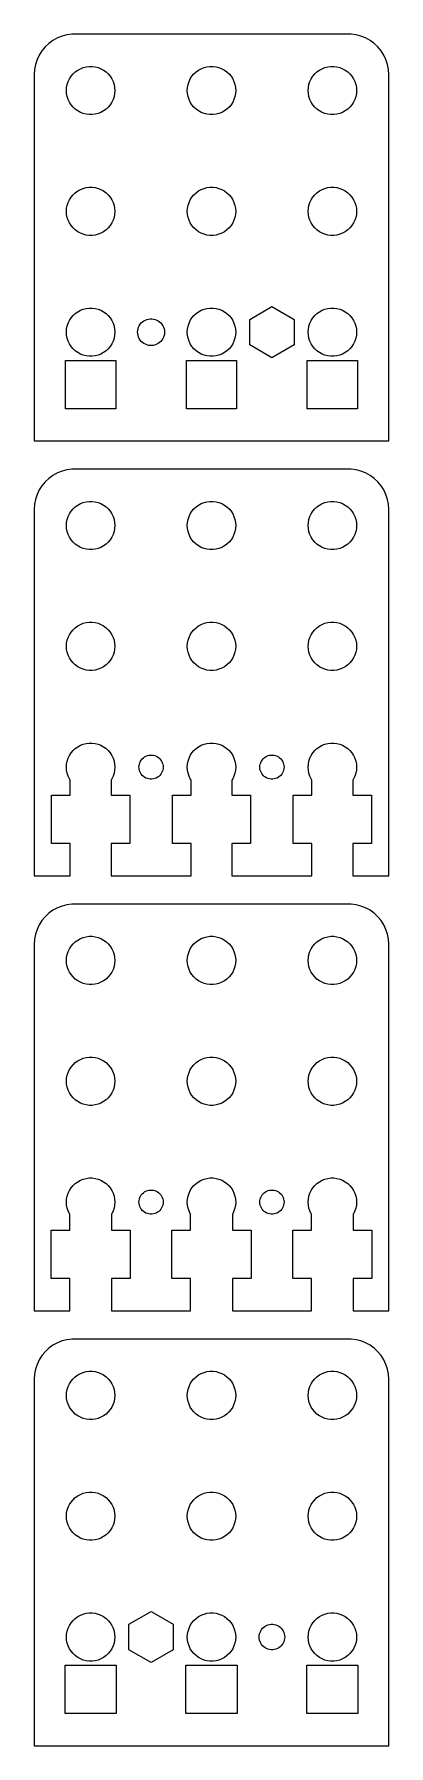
# Model space of a CAD drawing. Header units: metres. Extents: x -22 to 22, y 0 to 212.
import ezdxf

# ---------------------------------------------------------------- set-up
doc = ezdxf.new("R2010")
doc.units = ezdxf.units.M

msp = doc.modelspace()

# ---------------------------------------------------------------- linework, layer by layer
for p, q in [((-17.3139, 212.49), (-17.9369, 212.411)), ((17.3139, 212.49), (-17.3139, 212.49)), ((17.9369, 212.411), (17.3139, 212.49)), ((-21.0451, 210.439), (-21.3815, 209.909)), ((-20.6448, 210.923), (-21.0451, 210.439)), ((-20.1871, 211.353), (-20.6448, 210.923)), ((-19.6791, 211.722), (-20.1871, 211.353)), ((-19.1289, 212.024), (-19.6791, 211.722)), ((-18.5451, 212.255), (-19.1289, 212.024)), ((-17.9369, 212.411), (-18.5451, 212.255)), ((18.5451, 212.255), (17.9369, 212.411)), ((19.1289, 212.024), (18.5451, 212.255)), ((19.6791, 211.722), (19.1289, 212.024)), ((20.1871, 211.353), (19.6791, 211.722)), ((20.6448, 210.923), (20.1871, 211.353)), ((21.0451, 210.439), (20.6448, 210.923)), ((21.3815, 209.909), (21.0451, 210.439)), ((-21.8429, 208.743), (-21.9606, 208.127)), ((-21.6489, 209.341), (-21.8429, 208.743)), ((-21.3815, 209.909), (-21.6489, 209.341)), ((-16.2773, 208.214), (-15.927, 208.353)), ((-15.927, 208.353), (-15.5621, 208.447)), ((-15.5621, 208.447), (-15.1884, 208.494)), ((-15.1884, 208.494), (-14.8116, 208.494)), ((-14.8116, 208.494), (-14.4379, 208.447)), ((-14.4379, 208.447), (-14.0729, 208.353)), ((-14.0729, 208.353), (-13.7227, 208.214)), ((-1.27733, 208.214), (-0.92705, 208.353)), ((-0.92705, 208.353), (-0.56213, 208.447)), ((-0.56213, 208.447), (-0.18837, 208.494)), ((-0.18837, 208.494), (0.18837, 208.494)), ((0.18837, 208.494), (0.56213, 208.447)), ((0.56213, 208.447), (0.92705, 208.353)), ((0.92705, 208.353), (1.27733, 208.214)), ((13.7227, 208.214), (14.0729, 208.353)), ((14.0729, 208.353), (14.4379, 208.447)), ((14.4379, 208.447), (14.8116, 208.494)), ((14.8116, 208.494), (15.1884, 208.494)), ((15.1884, 208.494), (15.5621, 208.447)), ((15.5621, 208.447), (15.927, 208.353)), ((15.927, 208.353), (16.2773, 208.214)), ((21.6489, 209.341), (21.3815, 209.909)), ((21.8429, 208.743), (21.6489, 209.341)), ((21.9606, 208.127), (21.8429, 208.743)), ((-21.9606, 208.127), (-22, 207.5)), ((-22, 207.5), (-22, 162)), ((-17.9763, 205.876), (-17.9057, 206.246)), ((-17.9057, 206.246), (-17.7893, 206.604)), ((-17.7893, 206.604), (-17.6289, 206.945)), ((-17.6289, 206.945), (-17.427, 207.263)), ((-17.427, 207.263), (-17.1869, 207.554)), ((-17.1869, 207.554), (-16.9123, 207.812)), ((-16.9123, 207.812), (-16.6075, 208.033)), ((-16.6075, 208.033), (-16.2773, 208.214)), ((-13.7227, 208.214), (-13.3925, 208.033)), ((-13.3925, 208.033), (-13.0877, 207.812)), ((-13.0877, 207.812), (-12.8131, 207.554)), ((-12.8131, 207.554), (-12.5729, 207.263)), ((-12.5729, 207.263), (-12.3711, 206.945)), ((-12.3711, 206.945), (-12.2107, 206.604)), ((-12.2107, 206.604), (-12.0942, 206.246)), ((-12.0942, 206.246), (-12.0237, 205.876)), ((-2.97633, 205.876), (-2.90575, 206.246)), ((-2.90575, 206.246), (-2.78932, 206.604)), ((-2.78932, 206.604), (-2.62891, 206.945)), ((-2.62891, 206.945), (-2.42705, 207.263)), ((-2.42705, 207.263), (-2.1869, 207.554)), ((-2.1869, 207.554), (-1.91226, 207.812)), ((-1.91226, 207.812), (-1.60747, 208.033)), ((-1.60747, 208.033), (-1.27733, 208.214)), ((1.27733, 208.214), (1.60747, 208.033)), ((1.60747, 208.033), (1.91226, 207.812)), ((1.91226, 207.812), (2.1869, 207.554)), ((2.1869, 207.554), (2.42705, 207.263)), ((2.42705, 207.263), (2.62891, 206.945)), ((2.62891, 206.945), (2.78932, 206.604)), ((2.78932, 206.604), (2.90575, 206.246)), ((2.90575, 206.246), (2.97633, 205.876)), ((12.0237, 205.876), (12.0942, 206.246)), ((12.0942, 206.246), (12.2107, 206.604)), ((12.2107, 206.604), (12.3711, 206.945)), ((12.3711, 206.945), (12.5729, 207.263)), ((12.5729, 207.263), (12.8131, 207.554)), ((12.8131, 207.554), (13.0877, 207.812)), ((13.0877, 207.812), (13.3925, 208.033)), ((13.3925, 208.033), (13.7227, 208.214)), ((16.2773, 208.214), (16.6075, 208.033)), ((16.6075, 208.033), (16.9123, 207.812)), ((16.9123, 207.812), (17.1869, 207.554)), ((17.1869, 207.554), (17.427, 207.263)), ((17.427, 207.263), (17.6289, 206.945)), ((17.6289, 206.945), (17.7893, 206.604)), ((17.7893, 206.604), (17.9057, 206.246)), ((17.9057, 206.246), (17.9763, 205.876)), ((22, 207.5), (21.9606, 208.127)), ((22, 162), (22, 207.5)), ((-18, 205.5), (-17.9763, 205.876)), ((-17.9763, 205.124), (-18, 205.5)), ((-17.9057, 204.754), (-17.9763, 205.124)), ((-17.7893, 204.396), (-17.9057, 204.754)), ((-17.6289, 204.055), (-17.7893, 204.396)), ((-17.427, 203.737), (-17.6289, 204.055)), ((-12.3711, 204.055), (-12.5729, 203.737)), ((-12.2107, 204.396), (-12.3711, 204.055)), ((-12.0942, 204.754), (-12.2107, 204.396)), ((-12.0237, 205.124), (-12.0942, 204.754)), ((-12.0237, 205.876), (-12, 205.5)), ((-12, 205.5), (-12.0237, 205.124)), ((-3, 205.5), (-2.97633, 205.876)), ((-2.97633, 205.124), (-3, 205.5)), ((-2.90575, 204.754), (-2.97633, 205.124)), ((-2.78932, 204.396), (-2.90575, 204.754)), ((-2.62891, 204.055), (-2.78932, 204.396)), ((-2.42705, 203.737), (-2.62891, 204.055)), ((2.62891, 204.055), (2.42705, 203.737)), ((2.78932, 204.396), (2.62891, 204.055)), ((2.90575, 204.754), (2.78932, 204.396)), ((2.97633, 205.124), (2.90575, 204.754)), ((2.97633, 205.876), (3, 205.5)), ((3, 205.5), (2.97633, 205.124)), ((12, 205.5), (12.0237, 205.876)), ((12.0237, 205.124), (12, 205.5)), ((12.0942, 204.754), (12.0237, 205.124)), ((12.2107, 204.396), (12.0942, 204.754)), ((12.3711, 204.055), (12.2107, 204.396)), ((12.5729, 203.737), (12.3711, 204.055)), ((17.6289, 204.055), (17.427, 203.737)), ((17.7893, 204.396), (17.6289, 204.055)), ((17.9057, 204.754), (17.7893, 204.396)), ((17.9763, 205.124), (17.9057, 204.754)), ((17.9763, 205.876), (18, 205.5)), ((18, 205.5), (17.9763, 205.124)), ((-17.1869, 203.446), (-17.427, 203.737)), ((-16.9123, 203.188), (-17.1869, 203.446)), ((-16.6075, 202.967), (-16.9123, 203.188)), ((-16.2773, 202.786), (-16.6075, 202.967)), ((-15.927, 202.647), (-16.2773, 202.786)), ((-15.5621, 202.553), (-15.927, 202.647)), ((-15.1884, 202.506), (-15.5621, 202.553)), ((-14.8116, 202.506), (-15.1884, 202.506)), ((-14.4379, 202.553), (-14.8116, 202.506)), ((-14.0729, 202.647), (-14.4379, 202.553)), ((-13.7227, 202.786), (-14.0729, 202.647)), ((-13.3925, 202.967), (-13.7227, 202.786)), ((-13.0877, 203.188), (-13.3925, 202.967)), ((-12.8131, 203.446), (-13.0877, 203.188)), ((-12.5729, 203.737), (-12.8131, 203.446)), ((-2.1869, 203.446), (-2.42705, 203.737)), ((-1.91226, 203.188), (-2.1869, 203.446)), ((-1.60747, 202.967), (-1.91226, 203.188)), ((-1.27733, 202.786), (-1.60747, 202.967)), ((-0.92705, 202.647), (-1.27733, 202.786)), ((-0.56213, 202.553), (-0.92705, 202.647)), ((-0.18837, 202.506), (-0.56213, 202.553)), ((0.18837, 202.506), (-0.18837, 202.506)), ((0.56213, 202.553), (0.18837, 202.506)), ((0.92705, 202.647), (0.56213, 202.553)), ((1.27733, 202.786), (0.92705, 202.647)), ((1.60747, 202.967), (1.27733, 202.786)), ((1.91226, 203.188), (1.60747, 202.967)), ((2.1869, 203.446), (1.91226, 203.188)), ((2.42705, 203.737), (2.1869, 203.446)), ((12.8131, 203.446), (12.5729, 203.737)), ((13.0877, 203.188), (12.8131, 203.446)), ((13.3925, 202.967), (13.0877, 203.188)), ((13.7227, 202.786), (13.3925, 202.967)), ((14.0729, 202.647), (13.7227, 202.786)), ((14.4379, 202.553), (14.0729, 202.647)), ((14.8116, 202.506), (14.4379, 202.553)), ((15.1884, 202.506), (14.8116, 202.506)), ((15.5621, 202.553), (15.1884, 202.506)), ((15.927, 202.647), (15.5621, 202.553)), ((16.2773, 202.786), (15.927, 202.647)), ((16.6075, 202.967), (16.2773, 202.786)), ((16.9123, 203.188), (16.6075, 202.967)), ((17.1869, 203.446), (16.9123, 203.188)), ((17.427, 203.737), (17.1869, 203.446)), ((-15.927, 193.353), (-15.5621, 193.447)), ((-15.5621, 193.447), (-15.1884, 193.494)), ((-15.1884, 193.494), (-14.8116, 193.494)), ((-14.8116, 193.494), (-14.4379, 193.447)), ((-14.4379, 193.447), (-14.0729, 193.353)), ((-0.92705, 193.353), (-0.56213, 193.447)), ((-0.56213, 193.447), (-0.18837, 193.494)), ((-0.18837, 193.494), (0.18837, 193.494)), ((0.18837, 193.494), (0.56213, 193.447)), ((0.56213, 193.447), (0.92705, 193.353)), ((14.0729, 193.353), (14.4379, 193.447)), ((14.4379, 193.447), (14.8116, 193.494)), ((14.8116, 193.494), (15.1884, 193.494)), ((15.1884, 193.494), (15.5621, 193.447)), ((15.5621, 193.447), (15.927, 193.353)), ((-17.9763, 190.876), (-17.9057, 191.246)), ((-17.9057, 191.246), (-17.7893, 191.604)), ((-17.7893, 191.604), (-17.6289, 191.945)), ((-17.6289, 191.945), (-17.427, 192.263)), ((-17.427, 192.263), (-17.1869, 192.554)), ((-17.1869, 192.554), (-16.9123, 192.812)), ((-16.9123, 192.812), (-16.6075, 193.033)), ((-16.6075, 193.033), (-16.2773, 193.214)), ((-16.2773, 193.214), (-15.927, 193.353)), ((-14.0729, 193.353), (-13.7227, 193.214)), ((-13.7227, 193.214), (-13.3925, 193.033)), ((-13.3925, 193.033), (-13.0877, 192.812)), ((-13.0877, 192.812), (-12.8131, 192.554)), ((-12.8131, 192.554), (-12.5729, 192.263)), ((-12.5729, 192.263), (-12.3711, 191.945)), ((-12.3711, 191.945), (-12.2107, 191.604)), ((-12.2107, 191.604), (-12.0942, 191.246)), ((-12.0942, 191.246), (-12.0237, 190.876)), ((-2.97633, 190.876), (-2.90575, 191.246)), ((-2.90575, 191.246), (-2.78932, 191.604)), ((-2.78932, 191.604), (-2.62891, 191.945)), ((-2.62891, 191.945), (-2.42705, 192.263)), ((-2.42705, 192.263), (-2.1869, 192.554)), ((-2.1869, 192.554), (-1.91226, 192.812)), ((-1.91226, 192.812), (-1.60747, 193.033)), ((-1.60747, 193.033), (-1.27733, 193.214)), ((-1.27733, 193.214), (-0.92705, 193.353)), ((0.92705, 193.353), (1.27733, 193.214)), ((1.27733, 193.214), (1.60747, 193.033)), ((1.60747, 193.033), (1.91226, 192.812)), ((1.91226, 192.812), (2.1869, 192.554)), ((2.1869, 192.554), (2.42705, 192.263)), ((2.42705, 192.263), (2.62891, 191.945)), ((2.62891, 191.945), (2.78932, 191.604)), ((2.78932, 191.604), (2.90575, 191.246)), ((2.90575, 191.246), (2.97633, 190.876)), ((12.0237, 190.876), (12.0942, 191.246)), ((12.0942, 191.246), (12.2107, 191.604)), ((12.2107, 191.604), (12.3711, 191.945)), ((12.3711, 191.945), (12.5729, 192.263)), ((12.5729, 192.263), (12.8131, 192.554)), ((12.8131, 192.554), (13.0877, 192.812)), ((13.0877, 192.812), (13.3925, 193.033)), ((13.3925, 193.033), (13.7227, 193.214)), ((13.7227, 193.214), (14.0729, 193.353)), ((15.927, 193.353), (16.2773, 193.214)), ((16.2773, 193.214), (16.6075, 193.033)), ((16.6075, 193.033), (16.9123, 192.812)), ((16.9123, 192.812), (17.1869, 192.554)), ((17.1869, 192.554), (17.427, 192.263)), ((17.427, 192.263), (17.6289, 191.945)), ((17.6289, 191.945), (17.7893, 191.604)), ((17.7893, 191.604), (17.9057, 191.246)), ((17.9057, 191.246), (17.9763, 190.876)), ((-18, 190.5), (-17.9763, 190.876)), ((-17.9763, 190.124), (-18, 190.5)), ((-17.9057, 189.754), (-17.9763, 190.124)), ((-17.7893, 189.396), (-17.9057, 189.754)), ((-17.6289, 189.055), (-17.7893, 189.396)), ((-12.2107, 189.396), (-12.3711, 189.055)), ((-12.0942, 189.754), (-12.2107, 189.396)), ((-12.0237, 190.124), (-12.0942, 189.754)), ((-12.0237, 190.876), (-12, 190.5)), ((-12, 190.5), (-12.0237, 190.124)), ((-3, 190.5), (-2.97633, 190.876)), ((-2.97633, 190.124), (-3, 190.5)), ((-2.90575, 189.754), (-2.97633, 190.124)), ((-2.78932, 189.396), (-2.90575, 189.754)), ((-2.62891, 189.055), (-2.78932, 189.396)), ((2.78932, 189.396), (2.62891, 189.055)), ((2.90575, 189.754), (2.78932, 189.396)), ((2.97633, 190.124), (2.90575, 189.754)), ((2.97633, 190.876), (3, 190.5)), ((3, 190.5), (2.97633, 190.124)), ((12, 190.5), (12.0237, 190.876)), ((12.0237, 190.124), (12, 190.5)), ((12.0942, 189.754), (12.0237, 190.124)), ((12.2107, 189.396), (12.0942, 189.754)), ((12.3711, 189.055), (12.2107, 189.396)), ((17.7893, 189.396), (17.6289, 189.055)), ((17.9057, 189.754), (17.7893, 189.396)), ((17.9763, 190.124), (17.9057, 189.754)), ((17.9763, 190.876), (18, 190.5)), ((18, 190.5), (17.9763, 190.124)), ((-17.427, 188.737), (-17.6289, 189.055)), ((-17.1869, 188.446), (-17.427, 188.737)), ((-16.9123, 188.188), (-17.1869, 188.446)), ((-16.6075, 187.967), (-16.9123, 188.188)), ((-16.2773, 187.786), (-16.6075, 187.967)), ((-15.927, 187.647), (-16.2773, 187.786)), ((-15.5621, 187.553), (-15.927, 187.647)), ((-15.1884, 187.506), (-15.5621, 187.553)), ((-14.8116, 187.506), (-15.1884, 187.506)), ((-14.4379, 187.553), (-14.8116, 187.506)), ((-14.0729, 187.647), (-14.4379, 187.553)), ((-13.7227, 187.786), (-14.0729, 187.647)), ((-13.3925, 187.967), (-13.7227, 187.786)), ((-13.0877, 188.188), (-13.3925, 187.967)), ((-12.8131, 188.446), (-13.0877, 188.188)), ((-12.5729, 188.737), (-12.8131, 188.446)), ((-12.3711, 189.055), (-12.5729, 188.737)), ((-2.42705, 188.737), (-2.62891, 189.055)), ((-2.1869, 188.446), (-2.42705, 188.737)), ((-1.91226, 188.188), (-2.1869, 188.446)), ((-1.60747, 187.967), (-1.91226, 188.188)), ((-1.27733, 187.786), (-1.60747, 187.967)), ((-0.92705, 187.647), (-1.27733, 187.786)), ((-0.56213, 187.553), (-0.92705, 187.647)), ((-0.18837, 187.506), (-0.56213, 187.553)), ((0.18837, 187.506), (-0.18837, 187.506)), ((0.56213, 187.553), (0.18837, 187.506)), ((0.92705, 187.647), (0.56213, 187.553)), ((1.27733, 187.786), (0.92705, 187.647)), ((1.60747, 187.967), (1.27733, 187.786)), ((1.91226, 188.188), (1.60747, 187.967)), ((2.1869, 188.446), (1.91226, 188.188)), ((2.42705, 188.737), (2.1869, 188.446)), ((2.62891, 189.055), (2.42705, 188.737)), ((12.5729, 188.737), (12.3711, 189.055)), ((12.8131, 188.446), (12.5729, 188.737)), ((13.0877, 188.188), (12.8131, 188.446)), ((13.3925, 187.967), (13.0877, 188.188)), ((13.7227, 187.786), (13.3925, 187.967)), ((14.0729, 187.647), (13.7227, 187.786)), ((14.4379, 187.553), (14.0729, 187.647)), ((14.8116, 187.506), (14.4379, 187.553)), ((15.1884, 187.506), (14.8116, 187.506)), ((15.5621, 187.553), (15.1884, 187.506)), ((15.927, 187.647), (15.5621, 187.553)), ((16.2773, 187.786), (15.927, 187.647)), ((16.6075, 187.967), (16.2773, 187.786)), ((16.9123, 188.188), (16.6075, 187.967)), ((17.1869, 188.446), (16.9123, 188.188)), ((17.427, 188.737), (17.1869, 188.446)), ((17.6289, 189.055), (17.427, 188.737)), ((-15.5621, 178.447), (-15.1884, 178.494)), ((-15.1884, 178.494), (-14.8116, 178.494)), ((-14.8116, 178.494), (-14.4379, 178.447)), ((-0.56213, 178.447), (-0.18837, 178.494)), ((-0.18837, 178.494), (0.18837, 178.494)), ((0.18837, 178.494), (0.56213, 178.447)), ((4.75166, 177.087), (7.5, 178.673)), ((7.5, 178.673), (10.2483, 177.087)), ((14.4379, 178.447), (14.8116, 178.494)), ((14.8116, 178.494), (15.1884, 178.494)), ((15.1884, 178.494), (15.5621, 178.447)), ((-17.9057, 176.246), (-17.7893, 176.604)), ((-17.7893, 176.604), (-17.6289, 176.945)), ((-17.6289, 176.945), (-17.427, 177.263)), ((-17.427, 177.263), (-17.1869, 177.554)), ((-17.1869, 177.554), (-16.9123, 177.812)), ((-16.9123, 177.812), (-16.6075, 178.033)), ((-16.6075, 178.033), (-16.2773, 178.214)), ((-16.2773, 178.214), (-15.927, 178.353)), ((-15.927, 178.353), (-15.5621, 178.447)), ((-14.4379, 178.447), (-14.0729, 178.353)), ((-14.0729, 178.353), (-13.7227, 178.214)), ((-13.7227, 178.214), (-13.3925, 178.033)), ((-13.3925, 178.033), (-13.0877, 177.812)), ((-13.0877, 177.812), (-12.8131, 177.554)), ((-12.8131, 177.554), (-12.5729, 177.263)), ((-12.5729, 177.263), (-12.3711, 176.945)), ((-12.3711, 176.945), (-12.2107, 176.604)), ((-12.2107, 176.604), (-12.0942, 176.246)), ((-8.95879, 176.302), (-8.84677, 176.478)), ((-8.84677, 176.478), (-8.71352, 176.64)), ((-8.71352, 176.64), (-8.56111, 176.783)), ((-8.56111, 176.783), (-8.39198, 176.906)), ((-8.39198, 176.906), (-8.20879, 177.006)), ((-8.20879, 177.006), (-8.01442, 177.083)), ((-8.01442, 177.083), (-7.81192, 177.135)), ((-7.81192, 177.135), (-7.60452, 177.161)), ((-7.60452, 177.161), (-7.39546, 177.161)), ((-7.39546, 177.161), (-7.18806, 177.135)), ((-7.18806, 177.135), (-6.98557, 177.083)), ((-6.98557, 177.083), (-6.7912, 177.006)), ((-6.7912, 177.006), (-6.608, 176.906)), ((-6.608, 176.906), (-6.43887, 176.783)), ((-6.43887, 176.783), (-6.28647, 176.64)), ((-6.28647, 176.64), (-6.15321, 176.478)), ((-6.15321, 176.478), (-6.0412, 176.302)), ((-2.90575, 176.246), (-2.78932, 176.604)), ((-2.78932, 176.604), (-2.62891, 176.945)), ((-2.62891, 176.945), (-2.42705, 177.263)), ((-2.42705, 177.263), (-2.1869, 177.554)), ((-2.1869, 177.554), (-1.91226, 177.812)), ((-1.91226, 177.812), (-1.60747, 178.033)), ((-1.60747, 178.033), (-1.27733, 178.214)), ((-1.27733, 178.214), (-0.92705, 178.353)), ((-0.92705, 178.353), (-0.56213, 178.447)), ((0.56213, 178.447), (0.92705, 178.353)), ((0.92705, 178.353), (1.27733, 178.214)), ((1.27733, 178.214), (1.60747, 178.033)), ((1.60747, 178.033), (1.91226, 177.812)), ((1.91226, 177.812), (2.1869, 177.554)), ((2.1869, 177.554), (2.42705, 177.263)), ((2.42705, 177.263), (2.62891, 176.945)), ((2.62891, 176.945), (2.78932, 176.604)), ((2.78932, 176.604), (2.90575, 176.246)), ((4.75166, 173.913), (4.75166, 177.087)), ((10.2483, 177.087), (10.2483, 173.913)), ((12.0942, 176.246), (12.2107, 176.604)), ((12.2107, 176.604), (12.3711, 176.945)), ((12.3711, 176.945), (12.5729, 177.263)), ((12.5729, 177.263), (12.8131, 177.554)), ((12.8131, 177.554), (13.0877, 177.812)), ((13.0877, 177.812), (13.3925, 178.033)), ((13.3925, 178.033), (13.7227, 178.214)), ((13.7227, 178.214), (14.0729, 178.353)), ((14.0729, 178.353), (14.4379, 178.447)), ((15.5621, 178.447), (15.927, 178.353)), ((15.927, 178.353), (16.2773, 178.214)), ((16.2773, 178.214), (16.6075, 178.033)), ((16.6075, 178.033), (16.9123, 177.812)), ((16.9123, 177.812), (17.1869, 177.554)), ((17.1869, 177.554), (17.427, 177.263)), ((17.427, 177.263), (17.6289, 176.945)), ((17.6289, 176.945), (17.7893, 176.604)), ((17.7893, 176.604), (17.9057, 176.246)), ((-18, 175.5), (-17.9763, 175.876)), ((-17.9763, 175.124), (-18, 175.5)), ((-17.9763, 175.876), (-17.9057, 176.246)), ((-17.9057, 174.754), (-17.9763, 175.124)), ((-17.7893, 174.396), (-17.9057, 174.754)), ((-17.6289, 174.055), (-17.7893, 174.396)), ((-12.2107, 174.396), (-12.3711, 174.055)), ((-12.0942, 174.754), (-12.2107, 174.396)), ((-12.0942, 176.246), (-12.0237, 175.876)), ((-12.0237, 175.124), (-12.0942, 174.754)), ((-12.0237, 175.876), (-12, 175.5)), ((-12, 175.5), (-12.0237, 175.124)), ((-9.1647, 175.5), (-9.15157, 175.709)), ((-9.15157, 175.291), (-9.1647, 175.5)), ((-9.15157, 175.709), (-9.1124, 175.914)), ((-9.1124, 175.086), (-9.15157, 175.291)), ((-9.1124, 175.914), (-9.04779, 176.113)), ((-9.04779, 174.887), (-9.1124, 175.086)), ((-9.04779, 176.113), (-8.95879, 176.302)), ((-8.95879, 174.698), (-9.04779, 174.887)), ((-8.84677, 174.521), (-8.95879, 174.698)), ((-8.71352, 174.36), (-8.84677, 174.521)), ((-8.56111, 174.217), (-8.71352, 174.36)), ((-6.28647, 174.36), (-6.43887, 174.217)), ((-6.15321, 174.521), (-6.28647, 174.36)), ((-6.0412, 174.698), (-6.15321, 174.521)), ((-6.0412, 176.302), (-5.95219, 176.113)), ((-5.95219, 174.887), (-6.0412, 174.698)), ((-5.95219, 176.113), (-5.88759, 175.914)), ((-5.88759, 175.086), (-5.95219, 174.887)), ((-5.88759, 175.914), (-5.84842, 175.709)), ((-5.84842, 175.291), (-5.88759, 175.086)), ((-5.84842, 175.709), (-5.83528, 175.5)), ((-5.83528, 175.5), (-5.84842, 175.291)), ((-3, 175.5), (-2.97633, 175.876)), ((-2.97633, 175.124), (-3, 175.5)), ((-2.97633, 175.876), (-2.90575, 176.246)), ((-2.90575, 174.754), (-2.97633, 175.124)), ((-2.78932, 174.396), (-2.90575, 174.754)), ((-2.62891, 174.055), (-2.78932, 174.396)), ((2.78932, 174.396), (2.62891, 174.055)), ((2.90575, 174.754), (2.78932, 174.396)), ((2.90575, 176.246), (2.97633, 175.876)), ((2.97633, 175.124), (2.90575, 174.754)), ((2.97633, 175.876), (3, 175.5)), ((3, 175.5), (2.97633, 175.124)), ((12, 175.5), (12.0237, 175.876)), ((12.0237, 175.124), (12, 175.5)), ((12.0237, 175.876), (12.0942, 176.246)), ((12.0942, 174.754), (12.0237, 175.124)), ((12.2107, 174.396), (12.0942, 174.754)), ((12.3711, 174.055), (12.2107, 174.396)), ((17.7893, 174.396), (17.6289, 174.055)), ((17.9057, 174.754), (17.7893, 174.396)), ((17.9057, 176.246), (17.9763, 175.876)), ((17.9763, 175.124), (17.9057, 174.754)), ((17.9763, 175.876), (18, 175.5)), ((18, 175.5), (17.9763, 175.124)), ((-17.427, 173.737), (-17.6289, 174.055)), ((-17.1869, 173.446), (-17.427, 173.737)), ((-16.9123, 173.188), (-17.1869, 173.446)), ((-16.6075, 172.967), (-16.9123, 173.188)), ((-16.2773, 172.786), (-16.6075, 172.967)), ((-15.927, 172.647), (-16.2773, 172.786)), ((-15.5621, 172.553), (-15.927, 172.647)), ((-15.1884, 172.506), (-15.5621, 172.553)), ((-14.8116, 172.506), (-15.1884, 172.506)), ((-14.4379, 172.553), (-14.8116, 172.506)), ((-14.0729, 172.647), (-14.4379, 172.553)), ((-13.7227, 172.786), (-14.0729, 172.647)), ((-13.3925, 172.967), (-13.7227, 172.786)), ((-13.0877, 173.188), (-13.3925, 172.967)), ((-12.8131, 173.446), (-13.0877, 173.188)), ((-12.5729, 173.737), (-12.8131, 173.446)), ((-12.3711, 174.055), (-12.5729, 173.737)), ((-8.39198, 174.094), (-8.56111, 174.217)), ((-8.20879, 173.994), (-8.39198, 174.094)), ((-8.01442, 173.917), (-8.20879, 173.994)), ((-7.81192, 173.865), (-8.01442, 173.917)), ((-7.60452, 173.839), (-7.81192, 173.865)), ((-7.39546, 173.839), (-7.60452, 173.839)), ((-7.18806, 173.865), (-7.39546, 173.839)), ((-6.98557, 173.917), (-7.18806, 173.865)), ((-6.7912, 173.994), (-6.98557, 173.917)), ((-6.608, 174.094), (-6.7912, 173.994)), ((-6.43887, 174.217), (-6.608, 174.094)), ((-2.42705, 173.737), (-2.62891, 174.055)), ((-2.1869, 173.446), (-2.42705, 173.737)), ((-1.91226, 173.188), (-2.1869, 173.446)), ((-1.60747, 172.967), (-1.91226, 173.188)), ((-1.27733, 172.786), (-1.60747, 172.967)), ((-0.92705, 172.647), (-1.27733, 172.786)), ((-0.56213, 172.553), (-0.92705, 172.647)), ((-0.18837, 172.506), (-0.56213, 172.553)), ((0.18837, 172.506), (-0.18837, 172.506)), ((0.56213, 172.553), (0.18837, 172.506)), ((0.92705, 172.647), (0.56213, 172.553)), ((1.27733, 172.786), (0.92705, 172.647)), ((1.60747, 172.967), (1.27733, 172.786)), ((1.91226, 173.188), (1.60747, 172.967)), ((2.1869, 173.446), (1.91226, 173.188)), ((2.42705, 173.737), (2.1869, 173.446)), ((2.62891, 174.055), (2.42705, 173.737)), ((7.49998, 172.327), (4.75166, 173.913)), ((10.2483, 173.913), (7.49998, 172.327)), ((12.5729, 173.737), (12.3711, 174.055)), ((12.8131, 173.446), (12.5729, 173.737)), ((13.0877, 173.188), (12.8131, 173.446)), ((13.3925, 172.967), (13.0877, 173.188)), ((13.7227, 172.786), (13.3925, 172.967)), ((14.0729, 172.647), (13.7227, 172.786)), ((14.4379, 172.553), (14.0729, 172.647)), ((14.8116, 172.506), (14.4379, 172.553)), ((15.1884, 172.506), (14.8116, 172.506)), ((15.5621, 172.553), (15.1884, 172.506)), ((15.927, 172.647), (15.5621, 172.553)), ((16.2773, 172.786), (15.927, 172.647)), ((16.6075, 172.967), (16.2773, 172.786)), ((16.9123, 173.188), (16.6075, 172.967)), ((17.1869, 173.446), (16.9123, 173.188)), ((17.427, 173.737), (17.1869, 173.446)), ((17.6289, 174.055), (17.427, 173.737)), ((-18.1142, 166), (-18.1142, 172)), ((-18.1142, 172), (-11.8858, 172)), ((-11.8858, 172), (-11.8858, 166)), ((-3.11418, 166), (-3.11418, 172)), ((-3.11418, 172), (3.11418, 172)), ((3.11418, 172), (3.11418, 166)), ((11.8858, 166), (11.8858, 172)), ((11.8858, 172), (18.1142, 172)), ((18.1142, 172), (18.1142, 166)), ((-11.8858, 166), (-18.1142, 166)), ((3.11418, 166), (-3.11418, 166)), ((18.1142, 166), (11.8858, 166)), ((-22, 162), (22, 162)), ((-20.1871, 157.353), (-20.6448, 156.923)), ((-19.6791, 157.722), (-20.1871, 157.353)), ((-19.1289, 158.024), (-19.6791, 157.722)), ((-18.5451, 158.255), (-19.1289, 158.024)), ((-17.9369, 158.411), (-18.5451, 158.255)), ((-17.3139, 158.49), (-17.9369, 158.411)), ((17.3139, 158.49), (-17.3139, 158.49)), ((17.9369, 158.411), (17.3139, 158.49)), ((18.5451, 158.255), (17.9369, 158.411)), ((19.1289, 158.024), (18.5451, 158.255)), ((19.6791, 157.722), (19.1289, 158.024)), ((20.1871, 157.353), (19.6791, 157.722)), ((20.6448, 156.923), (20.1871, 157.353)), ((-21.6489, 155.341), (-21.8429, 154.743)), ((-21.3815, 155.909), (-21.6489, 155.341)), ((-21.0451, 156.439), (-21.3815, 155.909)), ((-20.6448, 156.923), (-21.0451, 156.439)), ((21.0451, 156.439), (20.6448, 156.923)), ((21.3815, 155.909), (21.0451, 156.439)), ((21.6489, 155.341), (21.3815, 155.909)), ((21.8429, 154.743), (21.6489, 155.341)), ((-21.9606, 154.127), (-22, 153.5)), ((-22, 153.5), (-22, 108)), ((-21.8429, 154.743), (-21.9606, 154.127)), ((-17.6289, 152.945), (-17.427, 153.263)), ((-17.427, 153.263), (-17.1869, 153.554)), ((-17.1869, 153.554), (-16.9123, 153.812)), ((-16.9123, 153.812), (-16.6075, 154.033)), ((-16.6075, 154.033), (-16.2773, 154.214)), ((-16.2773, 154.214), (-15.927, 154.353)), ((-15.927, 154.353), (-15.5621, 154.447)), ((-15.5621, 154.447), (-15.1884, 154.494)), ((-15.1884, 154.494), (-14.8116, 154.494)), ((-14.8116, 154.494), (-14.4379, 154.447)), ((-14.4379, 154.447), (-14.0729, 154.353)), ((-14.0729, 154.353), (-13.7227, 154.214)), ((-13.7227, 154.214), (-13.3925, 154.033)), ((-13.3925, 154.033), (-13.0877, 153.812)), ((-13.0877, 153.812), (-12.8131, 153.554)), ((-12.8131, 153.554), (-12.5729, 153.263)), ((-12.5729, 153.263), (-12.3711, 152.945)), ((-2.62891, 152.945), (-2.42705, 153.263)), ((-2.42705, 153.263), (-2.1869, 153.554)), ((-2.1869, 153.554), (-1.91226, 153.812)), ((-1.91226, 153.812), (-1.60747, 154.033)), ((-1.60747, 154.033), (-1.27733, 154.214)), ((-1.27733, 154.214), (-0.92705, 154.353)), ((-0.92705, 154.353), (-0.56213, 154.447)), ((-0.56213, 154.447), (-0.18837, 154.494)), ((-0.18837, 154.494), (0.18837, 154.494)), ((0.18837, 154.494), (0.56213, 154.447)), ((0.56213, 154.447), (0.92705, 154.353)), ((0.92705, 154.353), (1.27733, 154.214)), ((1.27733, 154.214), (1.60747, 154.033)), ((1.60747, 154.033), (1.91226, 153.812)), ((1.91226, 153.812), (2.1869, 153.554)), ((2.1869, 153.554), (2.42705, 153.263)), ((2.42705, 153.263), (2.62891, 152.945)), ((12.3711, 152.945), (12.5729, 153.263)), ((12.5729, 153.263), (12.8131, 153.554)), ((12.8131, 153.554), (13.0877, 153.812)), ((13.0877, 153.812), (13.3925, 154.033)), ((13.3925, 154.033), (13.7227, 154.214)), ((13.7227, 154.214), (14.0729, 154.353)), ((14.0729, 154.353), (14.4379, 154.447)), ((14.4379, 154.447), (14.8116, 154.494)), ((14.8116, 154.494), (15.1884, 154.494)), ((15.1884, 154.494), (15.5621, 154.447)), ((15.5621, 154.447), (15.927, 154.353)), ((15.927, 154.353), (16.2773, 154.214)), ((16.2773, 154.214), (16.6075, 154.033)), ((16.6075, 154.033), (16.9123, 153.812)), ((16.9123, 153.812), (17.1869, 153.554)), ((17.1869, 153.554), (17.427, 153.263)), ((17.427, 153.263), (17.6289, 152.945)), ((21.9606, 154.127), (21.8429, 154.743)), ((22, 153.5), (21.9606, 154.127)), ((22, 108), (22, 153.5)), ((-18, 151.5), (-17.9763, 151.876)), ((-17.9763, 151.124), (-18, 151.5)), ((-17.9763, 151.876), (-17.9057, 152.246)), ((-17.9057, 150.754), (-17.9763, 151.124)), ((-17.9057, 152.246), (-17.7893, 152.604)), ((-17.7893, 152.604), (-17.6289, 152.945)), ((-12.3711, 152.945), (-12.2107, 152.604)), ((-12.2107, 152.604), (-12.0942, 152.246)), ((-12.0942, 152.246), (-12.0237, 151.876)), ((-12.0237, 151.124), (-12.0942, 150.754)), ((-12.0237, 151.876), (-12, 151.5)), ((-12, 151.5), (-12.0237, 151.124)), ((-3, 151.5), (-2.97633, 151.876)), ((-2.97633, 151.124), (-3, 151.5)), ((-2.97633, 151.876), (-2.90575, 152.246)), ((-2.90575, 150.754), (-2.97633, 151.124)), ((-2.90575, 152.246), (-2.78932, 152.604)), ((-2.78932, 152.604), (-2.62891, 152.945)), ((2.62891, 152.945), (2.78932, 152.604)), ((2.78932, 152.604), (2.90575, 152.246)), ((2.90575, 152.246), (2.97633, 151.876)), ((2.97633, 151.124), (2.90575, 150.754)), ((2.97633, 151.876), (3, 151.5)), ((3, 151.5), (2.97633, 151.124)), ((12, 151.5), (12.0237, 151.876)), ((12.0237, 151.124), (12, 151.5)), ((12.0237, 151.876), (12.0942, 152.246)), ((12.0942, 150.754), (12.0237, 151.124)), ((12.0942, 152.246), (12.2107, 152.604)), ((12.2107, 152.604), (12.3711, 152.945)), ((17.6289, 152.945), (17.7893, 152.604)), ((17.7893, 152.604), (17.9057, 152.246)), ((17.9057, 152.246), (17.9763, 151.876)), ((17.9763, 151.124), (17.9057, 150.754)), ((17.9763, 151.876), (18, 151.5)), ((18, 151.5), (17.9763, 151.124)), ((-17.7893, 150.396), (-17.9057, 150.754)), ((-17.6289, 150.055), (-17.7893, 150.396)), ((-17.427, 149.737), (-17.6289, 150.055)), ((-17.1869, 149.446), (-17.427, 149.737)), ((-16.9123, 149.188), (-17.1869, 149.446)), ((-16.6075, 148.967), (-16.9123, 149.188)), ((-16.2773, 148.786), (-16.6075, 148.967)), ((-15.927, 148.647), (-16.2773, 148.786)), ((-13.7227, 148.786), (-14.0729, 148.647)), ((-13.3925, 148.967), (-13.7227, 148.786)), ((-13.0877, 149.188), (-13.3925, 148.967)), ((-12.8131, 149.446), (-13.0877, 149.188)), ((-12.5729, 149.737), (-12.8131, 149.446)), ((-12.3711, 150.055), (-12.5729, 149.737)), ((-12.2107, 150.396), (-12.3711, 150.055)), ((-12.0942, 150.754), (-12.2107, 150.396)), ((-2.78932, 150.396), (-2.90575, 150.754)), ((-2.62891, 150.055), (-2.78932, 150.396)), ((-2.42705, 149.737), (-2.62891, 150.055)), ((-2.1869, 149.446), (-2.42705, 149.737)), ((-1.91226, 149.188), (-2.1869, 149.446)), ((-1.60747, 148.967), (-1.91226, 149.188)), ((-1.27733, 148.786), (-1.60747, 148.967)), ((-0.92705, 148.647), (-1.27733, 148.786)), ((1.27733, 148.786), (0.92705, 148.647)), ((1.60747, 148.967), (1.27733, 148.786)), ((1.91226, 149.188), (1.60747, 148.967)), ((2.1869, 149.446), (1.91226, 149.188)), ((2.42705, 149.737), (2.1869, 149.446)), ((2.62891, 150.055), (2.42705, 149.737)), ((2.78932, 150.396), (2.62891, 150.055)), ((2.90575, 150.754), (2.78932, 150.396)), ((12.2107, 150.396), (12.0942, 150.754)), ((12.3711, 150.055), (12.2107, 150.396)), ((12.5729, 149.737), (12.3711, 150.055)), ((12.8131, 149.446), (12.5729, 149.737)), ((13.0877, 149.188), (12.8131, 149.446)), ((13.3925, 148.967), (13.0877, 149.188)), ((13.7227, 148.786), (13.3925, 148.967)), ((14.0729, 148.647), (13.7227, 148.786)), ((16.2773, 148.786), (15.927, 148.647)), ((16.6075, 148.967), (16.2773, 148.786)), ((16.9123, 149.188), (16.6075, 148.967)), ((17.1869, 149.446), (16.9123, 149.188)), ((17.427, 149.737), (17.1869, 149.446)), ((17.6289, 150.055), (17.427, 149.737)), ((17.7893, 150.396), (17.6289, 150.055)), ((17.9057, 150.754), (17.7893, 150.396)), ((-15.5621, 148.553), (-15.927, 148.647)), ((-15.1884, 148.506), (-15.5621, 148.553)), ((-14.8116, 148.506), (-15.1884, 148.506)), ((-14.4379, 148.553), (-14.8116, 148.506)), ((-14.0729, 148.647), (-14.4379, 148.553)), ((-0.56213, 148.553), (-0.92705, 148.647)), ((-0.18837, 148.506), (-0.56213, 148.553)), ((0.18837, 148.506), (-0.18837, 148.506)), ((0.56213, 148.553), (0.18837, 148.506)), ((0.92705, 148.647), (0.56213, 148.553)), ((14.4379, 148.553), (14.0729, 148.647)), ((14.8116, 148.506), (14.4379, 148.553)), ((15.1884, 148.506), (14.8116, 148.506)), ((15.5621, 148.553), (15.1884, 148.506)), ((15.927, 148.647), (15.5621, 148.553)), ((-17.6289, 137.945), (-17.427, 138.263)), ((-17.427, 138.263), (-17.1869, 138.554)), ((-17.1869, 138.554), (-16.9123, 138.812)), ((-16.9123, 138.812), (-16.6075, 139.033)), ((-16.6075, 139.033), (-16.2773, 139.214)), ((-16.2773, 139.214), (-15.927, 139.353)), ((-15.927, 139.353), (-15.5621, 139.447)), ((-15.5621, 139.447), (-15.1884, 139.494)), ((-15.1884, 139.494), (-14.8116, 139.494)), ((-14.8116, 139.494), (-14.4379, 139.447)), ((-14.4379, 139.447), (-14.0729, 139.353)), ((-14.0729, 139.353), (-13.7227, 139.214)), ((-13.7227, 139.214), (-13.3925, 139.033)), ((-13.3925, 139.033), (-13.0877, 138.812)), ((-13.0877, 138.812), (-12.8131, 138.554)), ((-12.8131, 138.554), (-12.5729, 138.263)), ((-12.5729, 138.263), (-12.3711, 137.945)), ((-2.62891, 137.945), (-2.42705, 138.263)), ((-2.42705, 138.263), (-2.1869, 138.554)), ((-2.1869, 138.554), (-1.91226, 138.812)), ((-1.91226, 138.812), (-1.60747, 139.033)), ((-1.60747, 139.033), (-1.27733, 139.214)), ((-1.27733, 139.214), (-0.92705, 139.353)), ((-0.92705, 139.353), (-0.56213, 139.447)), ((-0.56213, 139.447), (-0.18837, 139.494)), ((-0.18837, 139.494), (0.18837, 139.494)), ((0.18837, 139.494), (0.56213, 139.447)), ((0.56213, 139.447), (0.92705, 139.353)), ((0.92705, 139.353), (1.27733, 139.214)), ((1.27733, 139.214), (1.60747, 139.033)), ((1.60747, 139.033), (1.91226, 138.812)), ((1.91226, 138.812), (2.1869, 138.554)), ((2.1869, 138.554), (2.42705, 138.263)), ((2.42705, 138.263), (2.62891, 137.945)), ((12.3711, 137.945), (12.5729, 138.263)), ((12.5729, 138.263), (12.8131, 138.554)), ((12.8131, 138.554), (13.0877, 138.812)), ((13.0877, 138.812), (13.3925, 139.033)), ((13.3925, 139.033), (13.7227, 139.214)), ((13.7227, 139.214), (14.0729, 139.353)), ((14.0729, 139.353), (14.4379, 139.447)), ((14.4379, 139.447), (14.8116, 139.494)), ((14.8116, 139.494), (15.1884, 139.494)), ((15.1884, 139.494), (15.5621, 139.447)), ((15.5621, 139.447), (15.927, 139.353)), ((15.927, 139.353), (16.2773, 139.214)), ((16.2773, 139.214), (16.6075, 139.033)), ((16.6075, 139.033), (16.9123, 138.812)), ((16.9123, 138.812), (17.1869, 138.554)), ((17.1869, 138.554), (17.427, 138.263)), ((17.427, 138.263), (17.6289, 137.945)), ((-18, 136.5), (-17.9763, 136.876)), ((-17.9763, 136.124), (-18, 136.5)), ((-17.9763, 136.876), (-17.9057, 137.246)), ((-17.9057, 135.754), (-17.9763, 136.124)), ((-17.9057, 137.246), (-17.7893, 137.604)), ((-17.7893, 137.604), (-17.6289, 137.945)), ((-12.3711, 137.945), (-12.2107, 137.604)), ((-12.2107, 137.604), (-12.0942, 137.246)), ((-12.0942, 137.246), (-12.0237, 136.876)), ((-12.0237, 136.124), (-12.0942, 135.754)), ((-12.0237, 136.876), (-12, 136.5)), ((-12, 136.5), (-12.0237, 136.124)), ((-3, 136.5), (-2.97633, 136.876)), ((-2.97633, 136.124), (-3, 136.5)), ((-2.97633, 136.876), (-2.90575, 137.246)), ((-2.90575, 135.754), (-2.97633, 136.124)), ((-2.90575, 137.246), (-2.78932, 137.604)), ((-2.78932, 137.604), (-2.62891, 137.945)), ((2.62891, 137.945), (2.78932, 137.604)), ((2.78932, 137.604), (2.90575, 137.246)), ((2.90575, 137.246), (2.97633, 136.876)), ((2.97633, 136.124), (2.90575, 135.754)), ((2.97633, 136.876), (3, 136.5)), ((3, 136.5), (2.97633, 136.124)), ((12, 136.5), (12.0237, 136.876)), ((12.0237, 136.124), (12, 136.5)), ((12.0237, 136.876), (12.0942, 137.246)), ((12.0942, 135.754), (12.0237, 136.124)), ((12.0942, 137.246), (12.2107, 137.604)), ((12.2107, 137.604), (12.3711, 137.945)), ((17.6289, 137.945), (17.7893, 137.604)), ((17.7893, 137.604), (17.9057, 137.246)), ((17.9057, 137.246), (17.9763, 136.876)), ((17.9763, 136.124), (17.9057, 135.754)), ((17.9763, 136.876), (18, 136.5)), ((18, 136.5), (17.9763, 136.124)), ((-17.7893, 135.396), (-17.9057, 135.754)), ((-17.6289, 135.055), (-17.7893, 135.396)), ((-17.427, 134.737), (-17.6289, 135.055)), ((-17.1869, 134.446), (-17.427, 134.737)), ((-16.9123, 134.188), (-17.1869, 134.446)), ((-16.6075, 133.967), (-16.9123, 134.188)), ((-16.2773, 133.786), (-16.6075, 133.967)), ((-13.3925, 133.967), (-13.7227, 133.786)), ((-13.0877, 134.188), (-13.3925, 133.967)), ((-12.8131, 134.446), (-13.0877, 134.188)), ((-12.5729, 134.737), (-12.8131, 134.446)), ((-12.3711, 135.055), (-12.5729, 134.737)), ((-12.2107, 135.396), (-12.3711, 135.055)), ((-12.0942, 135.754), (-12.2107, 135.396)), ((-2.78932, 135.396), (-2.90575, 135.754)), ((-2.62891, 135.055), (-2.78932, 135.396)), ((-2.42705, 134.737), (-2.62891, 135.055)), ((-2.1869, 134.446), (-2.42705, 134.737)), ((-1.91226, 134.188), (-2.1869, 134.446)), ((-1.60747, 133.967), (-1.91226, 134.188)), ((-1.27733, 133.786), (-1.60747, 133.967)), ((1.60747, 133.967), (1.27733, 133.786)), ((1.91226, 134.188), (1.60747, 133.967)), ((2.1869, 134.446), (1.91226, 134.188)), ((2.42705, 134.737), (2.1869, 134.446)), ((2.62891, 135.055), (2.42705, 134.737)), ((2.78932, 135.396), (2.62891, 135.055)), ((2.90575, 135.754), (2.78932, 135.396)), ((12.2107, 135.396), (12.0942, 135.754)), ((12.3711, 135.055), (12.2107, 135.396)), ((12.5729, 134.737), (12.3711, 135.055)), ((12.8131, 134.446), (12.5729, 134.737)), ((13.0877, 134.188), (12.8131, 134.446)), ((13.3925, 133.967), (13.0877, 134.188)), ((13.7227, 133.786), (13.3925, 133.967)), ((16.6075, 133.967), (16.2773, 133.786)), ((16.9123, 134.188), (16.6075, 133.967)), ((17.1869, 134.446), (16.9123, 134.188)), ((17.427, 134.737), (17.1869, 134.446)), ((17.6289, 135.055), (17.427, 134.737)), ((17.7893, 135.396), (17.6289, 135.055)), ((17.9057, 135.754), (17.7893, 135.396)), ((-15.927, 133.647), (-16.2773, 133.786)), ((-15.5621, 133.553), (-15.927, 133.647)), ((-15.1884, 133.506), (-15.5621, 133.553)), ((-14.8116, 133.506), (-15.1884, 133.506)), ((-14.4379, 133.553), (-14.8116, 133.506)), ((-14.0729, 133.647), (-14.4379, 133.553)), ((-13.7227, 133.786), (-14.0729, 133.647)), ((-0.92705, 133.647), (-1.27733, 133.786)), ((-0.56213, 133.553), (-0.92705, 133.647)), ((-0.18837, 133.506), (-0.56213, 133.553)), ((0.18837, 133.506), (-0.18837, 133.506)), ((0.56213, 133.553), (0.18837, 133.506)), ((0.92705, 133.647), (0.56213, 133.553)), ((1.27733, 133.786), (0.92705, 133.647)), ((14.0729, 133.647), (13.7227, 133.786)), ((14.4379, 133.553), (14.0729, 133.647)), ((14.8116, 133.506), (14.4379, 133.553)), ((15.1884, 133.506), (14.8116, 133.506)), ((15.5621, 133.553), (15.1884, 133.506)), ((15.927, 133.647), (15.5621, 133.553)), ((16.2773, 133.786), (15.927, 133.647)), ((-17.6289, 122.945), (-17.427, 123.263)), ((-17.427, 123.263), (-17.1869, 123.554)), ((-17.1869, 123.554), (-16.9123, 123.812)), ((-16.9123, 123.812), (-16.6075, 124.033)), ((-16.6075, 124.033), (-16.2773, 124.214)), ((-16.2773, 124.214), (-15.927, 124.353)), ((-15.927, 124.353), (-15.5621, 124.447)), ((-15.5621, 124.447), (-15.1884, 124.494)), ((-15.1884, 124.494), (-14.8116, 124.494)), ((-14.8116, 124.494), (-14.4379, 124.447)), ((-14.4379, 124.447), (-14.0729, 124.353)), ((-14.0729, 124.353), (-13.7227, 124.214)), ((-13.7227, 124.214), (-13.3925, 124.033)), ((-13.3925, 124.033), (-13.0877, 123.812)), ((-13.0877, 123.812), (-12.8131, 123.554)), ((-12.8131, 123.554), (-12.5729, 123.263)), ((-12.5729, 123.263), (-12.3711, 122.945)), ((-2.62891, 122.945), (-2.42705, 123.263)), ((-2.42705, 123.263), (-2.1869, 123.554)), ((-2.1869, 123.554), (-1.91226, 123.812)), ((-1.91226, 123.812), (-1.60747, 124.033)), ((-1.60747, 124.033), (-1.27733, 124.214)), ((-1.27733, 124.214), (-0.92705, 124.353)), ((-0.92705, 124.353), (-0.56213, 124.447)), ((-0.56213, 124.447), (-0.18837, 124.494)), ((-0.18837, 124.494), (0.18837, 124.494)), ((0.18837, 124.494), (0.56213, 124.447)), ((0.56213, 124.447), (0.92705, 124.353)), ((0.92705, 124.353), (1.27733, 124.214)), ((1.27733, 124.214), (1.60747, 124.033)), ((1.60747, 124.033), (1.91226, 123.812)), ((1.91226, 123.812), (2.1869, 123.554)), ((2.1869, 123.554), (2.42705, 123.263)), ((2.42705, 123.263), (2.62891, 122.945)), ((12.3711, 122.945), (12.5729, 123.263)), ((12.5729, 123.263), (12.8131, 123.554)), ((12.8131, 123.554), (13.0877, 123.812)), ((13.0877, 123.812), (13.3925, 124.033)), ((13.3925, 124.033), (13.7227, 124.214)), ((13.7227, 124.214), (14.0729, 124.353)), ((14.0729, 124.353), (14.4379, 124.447)), ((14.4379, 124.447), (14.8116, 124.494)), ((14.8116, 124.494), (15.1884, 124.494)), ((15.1884, 124.494), (15.5621, 124.447)), ((15.5621, 124.447), (15.927, 124.353)), ((15.927, 124.353), (16.2773, 124.214)), ((16.2773, 124.214), (16.6075, 124.033)), ((16.6075, 124.033), (16.9123, 123.812)), ((16.9123, 123.812), (17.1869, 123.554)), ((17.1869, 123.554), (17.427, 123.263)), ((17.427, 123.263), (17.6289, 122.945)), ((-18, 121.5), (-17.9763, 121.876)), ((-17.9763, 121.124), (-18, 121.5)), ((-17.9763, 121.876), (-17.9057, 122.246)), ((-17.9057, 120.754), (-17.9763, 121.124)), ((-17.9057, 122.246), (-17.7893, 122.604)), ((-17.7893, 122.604), (-17.6289, 122.945)), ((-12.3711, 122.945), (-12.2107, 122.604)), ((-12.2107, 122.604), (-12.0942, 122.246)), ((-12.0942, 122.246), (-12.0237, 121.876)), ((-12.0237, 121.124), (-12.0942, 120.754)), ((-12.0237, 121.876), (-12, 121.5)), ((-12, 121.5), (-12.0237, 121.124)), ((-9, 121.5), (-8.98816, 121.688)), ((-8.98816, 121.312), (-9, 121.5)), ((-8.98816, 121.688), (-8.95287, 121.873)), ((-8.95287, 121.127), (-8.98816, 121.312)), ((-8.95287, 121.873), (-8.89465, 122.052)), ((-8.89465, 120.948), (-8.95287, 121.127)), ((-8.89465, 122.052), (-8.81445, 122.223)), ((-8.81445, 122.223), (-8.71352, 122.382)), ((-8.71352, 122.382), (-8.59344, 122.527)), ((-8.59344, 122.527), (-8.45613, 122.656)), ((-8.45613, 122.656), (-8.30373, 122.766)), ((-8.30373, 122.766), (-8.13866, 122.857)), ((-8.13866, 122.857), (-7.96352, 122.927)), ((-7.96352, 122.927), (-7.78107, 122.973)), ((-7.78107, 122.973), (-7.59418, 122.997)), ((-7.59418, 122.997), (-7.40581, 122.997)), ((-7.40581, 122.997), (-7.21892, 122.973)), ((-7.21892, 122.973), (-7.03647, 122.927)), ((-7.03647, 122.927), (-6.86133, 122.857)), ((-6.86133, 122.857), (-6.69626, 122.766)), ((-6.69626, 122.766), (-6.54385, 122.656)), ((-6.54385, 122.656), (-6.40654, 122.527)), ((-6.40654, 122.527), (-6.28647, 122.382)), ((-6.28647, 122.382), (-6.18553, 122.223)), ((-6.18553, 122.223), (-6.10533, 122.052)), ((-6.10533, 122.052), (-6.04712, 121.873)), ((-6.04712, 121.127), (-6.10533, 120.948)), ((-6.04712, 121.873), (-6.01183, 121.688)), ((-6.01183, 121.312), (-6.04712, 121.127)), ((-6.01183, 121.688), (-6, 121.5)), ((-6, 121.5), (-6.01183, 121.312)), ((-3, 121.5), (-2.97633, 121.876)), ((-2.97633, 121.124), (-3, 121.5)), ((-2.97633, 121.876), (-2.90575, 122.246)), ((-2.90575, 120.754), (-2.97633, 121.124)), ((-2.90575, 122.246), (-2.78932, 122.604)), ((-2.78932, 122.604), (-2.62891, 122.945)), ((2.62891, 122.945), (2.78932, 122.604)), ((2.78932, 122.604), (2.90575, 122.246)), ((2.90575, 122.246), (2.97633, 121.876)), ((2.97633, 121.124), (2.90575, 120.754)), ((2.97633, 121.876), (3, 121.5)), ((3, 121.5), (2.97633, 121.124)), ((6, 121.5), (6.01183, 121.688)), ((6.01183, 121.312), (6, 121.5)), ((6.01183, 121.688), (6.04712, 121.873)), ((6.04712, 121.127), (6.01183, 121.312)), ((6.04712, 121.873), (6.10533, 122.052)), ((6.10533, 120.948), (6.04712, 121.127)), ((6.10533, 122.052), (6.18553, 122.223)), ((6.18553, 122.223), (6.28647, 122.382)), ((6.28647, 122.382), (6.40654, 122.527)), ((6.40654, 122.527), (6.54385, 122.656)), ((6.54385, 122.656), (6.69626, 122.766)), ((6.69626, 122.766), (6.86133, 122.857)), ((6.86133, 122.857), (7.03647, 122.927)), ((7.03647, 122.927), (7.21892, 122.973)), ((7.21892, 122.973), (7.40581, 122.997)), ((7.40581, 122.997), (7.59418, 122.997)), ((7.59418, 122.997), (7.78107, 122.973)), ((7.78107, 122.973), (7.96352, 122.927)), ((7.96352, 122.927), (8.13866, 122.857)), ((8.13866, 122.857), (8.30373, 122.766)), ((8.30373, 122.766), (8.45613, 122.656)), ((8.45613, 122.656), (8.59344, 122.527)), ((8.59344, 122.527), (8.71352, 122.382)), ((8.71352, 122.382), (8.81445, 122.223)), ((8.81445, 122.223), (8.89465, 122.052)), ((8.89465, 122.052), (8.95287, 121.873)), ((8.95287, 121.127), (8.89465, 120.948)), ((8.95287, 121.873), (8.98816, 121.688)), ((8.98816, 121.312), (8.95287, 121.127)), ((8.98816, 121.688), (9, 121.5)), ((9, 121.5), (8.98816, 121.312)), ((12, 121.5), (12.0237, 121.876)), ((12.0237, 121.124), (12, 121.5)), ((12.0237, 121.876), (12.0942, 122.246)), ((12.0942, 120.754), (12.0237, 121.124)), ((12.0942, 122.246), (12.2107, 122.604)), ((12.2107, 122.604), (12.3711, 122.945)), ((17.6289, 122.945), (17.7893, 122.604)), ((17.7893, 122.604), (17.9057, 122.246)), ((17.9057, 122.246), (17.9763, 121.876)), ((17.9763, 121.124), (17.9057, 120.754)), ((17.9763, 121.876), (18, 121.5)), ((18, 121.5), (17.9763, 121.124)), ((-17.7893, 120.396), (-17.9057, 120.754)), ((-17.6289, 120.055), (-17.7893, 120.396)), ((-17.5307, 119.9), (-17.6289, 120.055)), ((-17.5307, 118), (-17.5307, 119.9)), ((-12.3711, 120.055), (-12.4693, 119.9)), ((-12.4693, 119.9), (-12.4693, 118)), ((-12.2107, 120.396), (-12.3711, 120.055)), ((-12.0942, 120.754), (-12.2107, 120.396)), ((-8.81445, 120.777), (-8.89465, 120.948)), ((-8.71352, 120.618), (-8.81445, 120.777)), ((-8.59344, 120.473), (-8.71352, 120.618)), ((-8.45613, 120.344), (-8.59344, 120.473)), ((-8.30373, 120.234), (-8.45613, 120.344)), ((-8.13866, 120.143), (-8.30373, 120.234)), ((-7.96352, 120.073), (-8.13866, 120.143)), ((-7.78107, 120.027), (-7.96352, 120.073)), ((-7.59418, 120.003), (-7.78107, 120.027)), ((-7.40581, 120.003), (-7.59418, 120.003)), ((-7.21892, 120.027), (-7.40581, 120.003)), ((-7.03647, 120.073), (-7.21892, 120.027)), ((-6.86133, 120.143), (-7.03647, 120.073)), ((-6.69626, 120.234), (-6.86133, 120.143)), ((-6.54385, 120.344), (-6.69626, 120.234)), ((-6.40654, 120.473), (-6.54385, 120.344)), ((-6.28647, 120.618), (-6.40654, 120.473)), ((-6.18553, 120.777), (-6.28647, 120.618)), ((-6.10533, 120.948), (-6.18553, 120.777)), ((-2.78932, 120.396), (-2.90575, 120.754)), ((-2.62891, 120.055), (-2.78932, 120.396)), ((-2.53072, 119.9), (-2.62891, 120.055)), ((-2.53072, 118), (-2.53072, 119.9)), ((2.62891, 120.055), (2.53072, 119.9)), ((2.53072, 119.9), (2.53072, 118)), ((2.78932, 120.396), (2.62891, 120.055)), ((2.90575, 120.754), (2.78932, 120.396)), ((6.18553, 120.777), (6.10533, 120.948)), ((6.28647, 120.618), (6.18553, 120.777)), ((6.40654, 120.473), (6.28647, 120.618)), ((6.54385, 120.344), (6.40654, 120.473)), ((6.69626, 120.234), (6.54385, 120.344)), ((6.86133, 120.143), (6.69626, 120.234)), ((7.03647, 120.073), (6.86133, 120.143)), ((7.21892, 120.027), (7.03647, 120.073)), ((7.40581, 120.003), (7.21892, 120.027)), ((7.59418, 120.003), (7.40581, 120.003)), ((7.78107, 120.027), (7.59418, 120.003)), ((7.96352, 120.073), (7.78107, 120.027)), ((8.13866, 120.143), (7.96352, 120.073)), ((8.30373, 120.234), (8.13866, 120.143)), ((8.45613, 120.344), (8.30373, 120.234)), ((8.59344, 120.473), (8.45613, 120.344)), ((8.71352, 120.618), (8.59344, 120.473)), ((8.81445, 120.777), (8.71352, 120.618)), ((8.89465, 120.948), (8.81445, 120.777)), ((12.2107, 120.396), (12.0942, 120.754)), ((12.3711, 120.055), (12.2107, 120.396)), ((12.4693, 119.9), (12.3711, 120.055)), ((12.4693, 118), (12.4693, 119.9)), ((17.6289, 120.055), (17.5307, 119.9)), ((17.5307, 119.9), (17.5307, 118)), ((17.7893, 120.396), (17.6289, 120.055)), ((17.9057, 120.754), (17.7893, 120.396)), ((-19.8462, 112), (-19.8462, 118)), ((-19.8462, 118), (-17.5307, 118)), ((-12.4693, 118), (-10.1538, 118)), ((-10.1538, 118), (-10.1538, 112)), ((-4.84622, 112), (-4.84622, 118)), ((-4.84622, 118), (-2.53072, 118)), ((2.53072, 118), (4.84622, 118)), ((4.84622, 118), (4.84622, 112)), ((10.1538, 112), (10.1538, 118)), ((10.1538, 118), (12.4693, 118)), ((17.5307, 118), (19.8462, 118)), ((19.8462, 118), (19.8462, 112)), ((-17.5307, 112), (-19.8462, 112)), ((-17.5307, 108), (-17.5307, 112)), ((-10.1538, 112), (-12.4693, 112)), ((-12.4693, 112), (-12.4693, 108)), ((-2.53072, 112), (-4.84622, 112)), ((-2.53072, 108), (-2.53072, 112)), ((4.84622, 112), (2.53072, 112)), ((2.53072, 112), (2.53072, 108)), ((12.4693, 112), (10.1538, 112)), ((12.4693, 108), (12.4693, 112)), ((19.8462, 112), (17.5307, 112)), ((17.5307, 112), (17.5307, 108)), ((-22, 108), (-17.5307, 108)), ((-12.4693, 108), (-2.53072, 108)), ((2.53072, 108), (12.4693, 108)), ((17.5307, 108), (22, 108)), ((-18.5451, 104.255), (-19.1289, 104.024)), ((-17.9369, 104.411), (-18.5451, 104.255)), ((-17.3139, 104.49), (-17.9369, 104.411)), ((17.3139, 104.49), (-17.3139, 104.49)), ((17.9369, 104.411), (17.3139, 104.49)), ((18.5451, 104.255), (17.9369, 104.411)), ((19.1289, 104.024), (18.5451, 104.255)), ((-21.0451, 102.439), (-21.3815, 101.909)), ((-20.6448, 102.923), (-21.0451, 102.439)), ((-20.1871, 103.353), (-20.6448, 102.923)), ((-19.6791, 103.722), (-20.1871, 103.353)), ((-19.1289, 104.024), (-19.6791, 103.722)), ((19.6791, 103.722), (19.1289, 104.024)), ((20.1871, 103.353), (19.6791, 103.722)), ((20.6448, 102.923), (20.1871, 103.353)), ((21.0451, 102.439), (20.6448, 102.923)), ((21.3815, 101.909), (21.0451, 102.439)), ((-21.9606, 100.127), (-22, 99.5)), ((-21.8429, 100.743), (-21.9606, 100.127)), ((-21.6489, 101.341), (-21.8429, 100.743)), ((-21.3815, 101.909), (-21.6489, 101.341)), ((-16.9123, 99.8115), (-16.6075, 100.033)), ((-16.6075, 100.033), (-16.2773, 100.214)), ((-16.2773, 100.214), (-15.927, 100.353)), ((-15.927, 100.353), (-15.5621, 100.447)), ((-15.5621, 100.447), (-15.1884, 100.494)), ((-15.1884, 100.494), (-14.8116, 100.494)), ((-14.8116, 100.494), (-14.4379, 100.447)), ((-14.4379, 100.447), (-14.0729, 100.353)), ((-14.0729, 100.353), (-13.7227, 100.214)), ((-13.7227, 100.214), (-13.3925, 100.033)), ((-13.3925, 100.033), (-13.0877, 99.8115)), ((-1.91226, 99.8115), (-1.60747, 100.033)), ((-1.60747, 100.033), (-1.27733, 100.214)), ((-1.27733, 100.214), (-0.92705, 100.353)), ((-0.92705, 100.353), (-0.56213, 100.447)), ((-0.56213, 100.447), (-0.18837, 100.494)), ((-0.18837, 100.494), (0.18837, 100.494)), ((0.18837, 100.494), (0.56213, 100.447)), ((0.56213, 100.447), (0.92705, 100.353)), ((0.92705, 100.353), (1.27733, 100.214)), ((1.27733, 100.214), (1.60747, 100.033)), ((1.60747, 100.033), (1.91226, 99.8115)), ((13.0877, 99.8115), (13.3925, 100.033)), ((13.3925, 100.033), (13.7227, 100.214)), ((13.7227, 100.214), (14.0729, 100.353)), ((14.0729, 100.353), (14.4379, 100.447)), ((14.4379, 100.447), (14.8116, 100.494)), ((14.8116, 100.494), (15.1884, 100.494)), ((15.1884, 100.494), (15.5621, 100.447)), ((15.5621, 100.447), (15.927, 100.353)), ((15.927, 100.353), (16.2773, 100.214)), ((16.2773, 100.214), (16.6075, 100.033)), ((16.6075, 100.033), (16.9123, 99.8115)), ((21.6489, 101.341), (21.3815, 101.909)), ((21.8429, 100.743), (21.6489, 101.341)), ((21.9606, 100.127), (21.8429, 100.743)), ((22, 99.5), (21.9606, 100.127)), ((-22, 99.5), (-22, 54)), ((-18, 97.5), (-17.9763, 97.876)), ((-17.9763, 97.876), (-17.9057, 98.2461)), ((-17.9057, 98.2461), (-17.7893, 98.6044)), ((-17.7893, 98.6044), (-17.6289, 98.9453)), ((-17.6289, 98.9453), (-17.427, 99.2634)), ((-17.427, 99.2634), (-17.1869, 99.5536)), ((-17.1869, 99.5536), (-16.9123, 99.8115)), ((-13.0877, 99.8115), (-12.8131, 99.5536)), ((-12.8131, 99.5536), (-12.5729, 99.2634)), ((-12.5729, 99.2634), (-12.3711, 98.9453)), ((-12.3711, 98.9453), (-12.2107, 98.6044)), ((-12.2107, 98.6044), (-12.0942, 98.2461)), ((-12.0942, 98.2461), (-12.0237, 97.876)), ((-12.0237, 97.876), (-12, 97.5)), ((-3, 97.5), (-2.97633, 97.876)), ((-2.97633, 97.876), (-2.90575, 98.2461)), ((-2.90575, 98.2461), (-2.78932, 98.6044)), ((-2.78932, 98.6044), (-2.62891, 98.9453)), ((-2.62891, 98.9453), (-2.42705, 99.2634)), ((-2.42705, 99.2634), (-2.1869, 99.5536)), ((-2.1869, 99.5536), (-1.91226, 99.8115)), ((1.91226, 99.8115), (2.1869, 99.5536)), ((2.1869, 99.5536), (2.42705, 99.2634)), ((2.42705, 99.2634), (2.62891, 98.9453)), ((2.62891, 98.9453), (2.78932, 98.6044)), ((2.78932, 98.6044), (2.90575, 98.2461)), ((2.90575, 98.2461), (2.97633, 97.876)), ((2.97633, 97.876), (3, 97.5)), ((12, 97.5), (12.0237, 97.876)), ((12.0237, 97.876), (12.0942, 98.2461)), ((12.0942, 98.2461), (12.2107, 98.6044)), ((12.2107, 98.6044), (12.3711, 98.9453)), ((12.3711, 98.9453), (12.5729, 99.2634)), ((12.5729, 99.2634), (12.8131, 99.5536)), ((12.8131, 99.5536), (13.0877, 99.8115)), ((16.9123, 99.8115), (17.1869, 99.5536)), ((17.1869, 99.5536), (17.427, 99.2634)), ((17.427, 99.2634), (17.6289, 98.9453)), ((17.6289, 98.9453), (17.7893, 98.6044)), ((17.7893, 98.6044), (17.9057, 98.2461)), ((17.9057, 98.2461), (17.9763, 97.876)), ((17.9763, 97.876), (18, 97.5)), ((22, 54), (22, 99.5)), ((-17.9763, 97.124), (-18, 97.5)), ((-17.9057, 96.7539), (-17.9763, 97.124)), ((-17.7893, 96.3956), (-17.9057, 96.7539)), ((-17.6289, 96.0547), (-17.7893, 96.3956)), ((-17.427, 95.7366), (-17.6289, 96.0547)), ((-17.1869, 95.4464), (-17.427, 95.7366)), ((-12.5729, 95.7366), (-12.8131, 95.4464)), ((-12.3711, 96.0547), (-12.5729, 95.7366)), ((-12.2107, 96.3956), (-12.3711, 96.0547)), ((-12.0942, 96.7539), (-12.2107, 96.3956)), ((-12.0237, 97.124), (-12.0942, 96.7539)), ((-12, 97.5), (-12.0237, 97.124)), ((-2.97633, 97.124), (-3, 97.5)), ((-2.90575, 96.7539), (-2.97633, 97.124)), ((-2.78932, 96.3956), (-2.90575, 96.7539)), ((-2.62891, 96.0547), (-2.78932, 96.3956)), ((-2.42705, 95.7366), (-2.62891, 96.0547)), ((-2.1869, 95.4464), (-2.42705, 95.7366)), ((2.42705, 95.7366), (2.1869, 95.4464)), ((2.62891, 96.0547), (2.42705, 95.7366)), ((2.78932, 96.3956), (2.62891, 96.0547)), ((2.90575, 96.7539), (2.78932, 96.3956)), ((2.97633, 97.124), (2.90575, 96.7539)), ((3, 97.5), (2.97633, 97.124)), ((12.0237, 97.124), (12, 97.5)), ((12.0942, 96.7539), (12.0237, 97.124)), ((12.2107, 96.3956), (12.0942, 96.7539)), ((12.3711, 96.0547), (12.2107, 96.3956)), ((12.5729, 95.7366), (12.3711, 96.0547)), ((12.8131, 95.4464), (12.5729, 95.7366)), ((17.427, 95.7366), (17.1869, 95.4464)), ((17.6289, 96.0547), (17.427, 95.7366)), ((17.7893, 96.3956), (17.6289, 96.0547)), ((17.9057, 96.7539), (17.7893, 96.3956)), ((17.9763, 97.124), (17.9057, 96.7539)), ((18, 97.5), (17.9763, 97.124)), ((-16.9123, 95.1885), (-17.1869, 95.4464)), ((-16.6075, 94.967), (-16.9123, 95.1885)), ((-16.2773, 94.7855), (-16.6075, 94.967)), ((-15.927, 94.6468), (-16.2773, 94.7855)), ((-15.5621, 94.5531), (-15.927, 94.6468)), ((-15.1884, 94.5059), (-15.5621, 94.5531)), ((-14.8116, 94.5059), (-15.1884, 94.5059)), ((-14.4379, 94.5531), (-14.8116, 94.5059)), ((-14.0729, 94.6468), (-14.4379, 94.5531)), ((-13.7227, 94.7855), (-14.0729, 94.6468)), ((-13.3925, 94.967), (-13.7227, 94.7855)), ((-13.0877, 95.1885), (-13.3925, 94.967)), ((-12.8131, 95.4464), (-13.0877, 95.1885)), ((-1.91226, 95.1885), (-2.1869, 95.4464)), ((-1.60747, 94.967), (-1.91226, 95.1885)), ((-1.27733, 94.7855), (-1.60747, 94.967)), ((-0.92705, 94.6468), (-1.27733, 94.7855)), ((-0.56213, 94.5531), (-0.92705, 94.6468)), ((-0.18837, 94.5059), (-0.56213, 94.5531)), ((0.18837, 94.5059), (-0.18837, 94.5059)), ((0.56213, 94.5531), (0.18837, 94.5059)), ((0.92705, 94.6468), (0.56213, 94.5531)), ((1.27733, 94.7855), (0.92705, 94.6468)), ((1.60747, 94.967), (1.27733, 94.7855)), ((1.91226, 95.1885), (1.60747, 94.967)), ((2.1869, 95.4464), (1.91226, 95.1885)), ((13.0877, 95.1885), (12.8131, 95.4464)), ((13.3925, 94.967), (13.0877, 95.1885)), ((13.7227, 94.7855), (13.3925, 94.967)), ((14.0729, 94.6468), (13.7227, 94.7855)), ((14.4379, 94.5531), (14.0729, 94.6468)), ((14.8116, 94.5059), (14.4379, 94.5531)), ((15.1884, 94.5059), (14.8116, 94.5059)), ((15.5621, 94.5531), (15.1884, 94.5059)), ((15.927, 94.6468), (15.5621, 94.5531)), ((16.2773, 94.7855), (15.927, 94.6468)), ((16.6075, 94.967), (16.2773, 94.7855)), ((16.9123, 95.1885), (16.6075, 94.967)), ((17.1869, 95.4464), (16.9123, 95.1885)), ((-16.9123, 84.8115), (-16.6075, 85.033)), ((-16.6075, 85.033), (-16.2773, 85.2145)), ((-16.2773, 85.2145), (-15.927, 85.3532)), ((-15.927, 85.3532), (-15.5621, 85.4469)), ((-15.5621, 85.4469), (-15.1884, 85.4941)), ((-15.1884, 85.4941), (-14.8116, 85.4941)), ((-14.8116, 85.4941), (-14.4379, 85.4469)), ((-14.4379, 85.4469), (-14.0729, 85.3532)), ((-14.0729, 85.3532), (-13.7227, 85.2145)), ((-13.7227, 85.2145), (-13.3925, 85.033)), ((-13.3925, 85.033), (-13.0877, 84.8115)), ((-1.91226, 84.8115), (-1.60747, 85.033)), ((-1.60747, 85.033), (-1.27733, 85.2145)), ((-1.27733, 85.2145), (-0.92705, 85.3532)), ((-0.92705, 85.3532), (-0.56213, 85.4469)), ((-0.56213, 85.4469), (-0.18837, 85.4941)), ((-0.18837, 85.4941), (0.18837, 85.4941)), ((0.18837, 85.4941), (0.56213, 85.4469)), ((0.56213, 85.4469), (0.92705, 85.3532)), ((0.92705, 85.3532), (1.27733, 85.2145)), ((1.27733, 85.2145), (1.60747, 85.033)), ((1.60747, 85.033), (1.91226, 84.8115)), ((13.0877, 84.8115), (13.3925, 85.033)), ((13.3925, 85.033), (13.7227, 85.2145)), ((13.7227, 85.2145), (14.0729, 85.3532)), ((14.0729, 85.3532), (14.4379, 85.4469)), ((14.4379, 85.4469), (14.8116, 85.4941)), ((14.8116, 85.4941), (15.1884, 85.4941)), ((15.1884, 85.4941), (15.5621, 85.4469)), ((15.5621, 85.4469), (15.927, 85.3532)), ((15.927, 85.3532), (16.2773, 85.2145)), ((16.2773, 85.2145), (16.6075, 85.033)), ((16.6075, 85.033), (16.9123, 84.8115)), ((-18, 82.5), (-17.9763, 82.876)), ((-17.9763, 82.876), (-17.9057, 83.2461)), ((-17.9057, 83.2461), (-17.7893, 83.6044)), ((-17.7893, 83.6044), (-17.6289, 83.9453)), ((-17.6289, 83.9453), (-17.427, 84.2634)), ((-17.427, 84.2634), (-17.1869, 84.5536)), ((-17.1869, 84.5536), (-16.9123, 84.8115)), ((-13.0877, 84.8115), (-12.8131, 84.5536)), ((-12.8131, 84.5536), (-12.5729, 84.2634)), ((-12.5729, 84.2634), (-12.3711, 83.9453)), ((-12.3711, 83.9453), (-12.2107, 83.6044)), ((-12.2107, 83.6044), (-12.0942, 83.2461)), ((-12.0942, 83.2461), (-12.0237, 82.876)), ((-12.0237, 82.876), (-12, 82.5)), ((-3, 82.5), (-2.97633, 82.876)), ((-2.97633, 82.876), (-2.90575, 83.2461)), ((-2.90575, 83.2461), (-2.78932, 83.6044)), ((-2.78932, 83.6044), (-2.62891, 83.9453)), ((-2.62891, 83.9453), (-2.42705, 84.2634)), ((-2.42705, 84.2634), (-2.1869, 84.5536)), ((-2.1869, 84.5536), (-1.91226, 84.8115)), ((1.91226, 84.8115), (2.1869, 84.5536)), ((2.1869, 84.5536), (2.42705, 84.2634)), ((2.42705, 84.2634), (2.62891, 83.9453)), ((2.62891, 83.9453), (2.78932, 83.6044)), ((2.78932, 83.6044), (2.90575, 83.2461)), ((2.90575, 83.2461), (2.97633, 82.876)), ((2.97633, 82.876), (3, 82.5)), ((12, 82.5), (12.0237, 82.876)), ((12.0237, 82.876), (12.0942, 83.2461)), ((12.0942, 83.2461), (12.2107, 83.6044)), ((12.2107, 83.6044), (12.3711, 83.9453)), ((12.3711, 83.9453), (12.5729, 84.2634)), ((12.5729, 84.2634), (12.8131, 84.5536)), ((12.8131, 84.5536), (13.0877, 84.8115)), ((16.9123, 84.8115), (17.1869, 84.5536)), ((17.1869, 84.5536), (17.427, 84.2634)), ((17.427, 84.2634), (17.6289, 83.9453)), ((17.6289, 83.9453), (17.7893, 83.6044)), ((17.7893, 83.6044), (17.9057, 83.2461)), ((17.9057, 83.2461), (17.9763, 82.876)), ((17.9763, 82.876), (18, 82.5)), ((-17.9763, 82.124), (-18, 82.5)), ((-17.9057, 81.7539), (-17.9763, 82.124)), ((-17.7893, 81.3956), (-17.9057, 81.7539)), ((-17.6289, 81.0547), (-17.7893, 81.3956)), ((-17.427, 80.7366), (-17.6289, 81.0547)), ((-12.3711, 81.0547), (-12.5729, 80.7366)), ((-12.2107, 81.3956), (-12.3711, 81.0547)), ((-12.0942, 81.7539), (-12.2107, 81.3956)), ((-12.0237, 82.124), (-12.0942, 81.7539)), ((-12, 82.5), (-12.0237, 82.124)), ((-2.97633, 82.124), (-3, 82.5)), ((-2.90575, 81.7539), (-2.97633, 82.124)), ((-2.78932, 81.3956), (-2.90575, 81.7539)), ((-2.62891, 81.0547), (-2.78932, 81.3956)), ((-2.42705, 80.7366), (-2.62891, 81.0547)), ((2.62891, 81.0547), (2.42705, 80.7366)), ((2.78932, 81.3956), (2.62891, 81.0547)), ((2.90575, 81.7539), (2.78932, 81.3956)), ((2.97633, 82.124), (2.90575, 81.7539)), ((3, 82.5), (2.97633, 82.124)), ((12.0237, 82.124), (12, 82.5)), ((12.0942, 81.7539), (12.0237, 82.124)), ((12.2107, 81.3956), (12.0942, 81.7539)), ((12.3711, 81.0547), (12.2107, 81.3956)), ((12.5729, 80.7366), (12.3711, 81.0547)), ((17.6289, 81.0547), (17.427, 80.7366)), ((17.7893, 81.3956), (17.6289, 81.0547)), ((17.9057, 81.7539), (17.7893, 81.3956)), ((17.9763, 82.124), (17.9057, 81.7539)), ((18, 82.5), (17.9763, 82.124)), ((-17.1869, 80.4464), (-17.427, 80.7366)), ((-16.9123, 80.1884), (-17.1869, 80.4464)), ((-16.6075, 79.967), (-16.9123, 80.1884)), ((-16.2773, 79.7855), (-16.6075, 79.967)), ((-15.927, 79.6468), (-16.2773, 79.7855)), ((-15.5621, 79.5531), (-15.927, 79.6468)), ((-15.1884, 79.5059), (-15.5621, 79.5531)), ((-14.8116, 79.5059), (-15.1884, 79.5059)), ((-14.4379, 79.5531), (-14.8116, 79.5059)), ((-14.0729, 79.6468), (-14.4379, 79.5531)), ((-13.7227, 79.7855), (-14.0729, 79.6468)), ((-13.3925, 79.967), (-13.7227, 79.7855)), ((-13.0877, 80.1884), (-13.3925, 79.967)), ((-12.8131, 80.4464), (-13.0877, 80.1884)), ((-12.5729, 80.7366), (-12.8131, 80.4464)), ((-2.1869, 80.4464), (-2.42705, 80.7366)), ((-1.91226, 80.1884), (-2.1869, 80.4464)), ((-1.60747, 79.967), (-1.91226, 80.1884)), ((-1.27733, 79.7855), (-1.60747, 79.967)), ((-0.92705, 79.6468), (-1.27733, 79.7855)), ((-0.56213, 79.5531), (-0.92705, 79.6468)), ((-0.18837, 79.5059), (-0.56213, 79.5531)), ((0.18837, 79.5059), (-0.18837, 79.5059)), ((0.56213, 79.5531), (0.18837, 79.5059)), ((0.92705, 79.6468), (0.56213, 79.5531)), ((1.27733, 79.7855), (0.92705, 79.6468)), ((1.60747, 79.967), (1.27733, 79.7855)), ((1.91226, 80.1884), (1.60747, 79.967)), ((2.1869, 80.4464), (1.91226, 80.1884)), ((2.42705, 80.7366), (2.1869, 80.4464)), ((12.8131, 80.4464), (12.5729, 80.7366)), ((13.0877, 80.1884), (12.8131, 80.4464)), ((13.3925, 79.967), (13.0877, 80.1884)), ((13.7227, 79.7855), (13.3925, 79.967)), ((14.0729, 79.6468), (13.7227, 79.7855)), ((14.4379, 79.5531), (14.0729, 79.6468)), ((14.8116, 79.5059), (14.4379, 79.5531)), ((15.1884, 79.5059), (14.8116, 79.5059)), ((15.5621, 79.5531), (15.1884, 79.5059)), ((15.927, 79.6468), (15.5621, 79.5531)), ((16.2773, 79.7855), (15.927, 79.6468)), ((16.6075, 79.967), (16.2773, 79.7855)), ((16.9123, 80.1884), (16.6075, 79.967)), ((17.1869, 80.4464), (16.9123, 80.1884)), ((17.427, 80.7366), (17.1869, 80.4464)), ((-16.6075, 70.033), (-16.2773, 70.2145)), ((-16.2773, 70.2145), (-15.927, 70.3532)), ((-15.927, 70.3532), (-15.5621, 70.4469)), ((-15.5621, 70.4469), (-15.1884, 70.4941)), ((-15.1884, 70.4941), (-14.8116, 70.4941)), ((-14.8116, 70.4941), (-14.4379, 70.4469)), ((-14.4379, 70.4469), (-14.0729, 70.3532)), ((-14.0729, 70.3532), (-13.7227, 70.2145)), ((-13.7227, 70.2145), (-13.3925, 70.033)), ((-1.60747, 70.033), (-1.27733, 70.2145)), ((-1.27733, 70.2145), (-0.92705, 70.3532)), ((-0.92705, 70.3532), (-0.56213, 70.4469)), ((-0.56213, 70.4469), (-0.18837, 70.4941)), ((-0.18837, 70.4941), (0.18837, 70.4941)), ((0.18837, 70.4941), (0.56213, 70.4469)), ((0.56213, 70.4469), (0.92705, 70.3532)), ((0.92705, 70.3532), (1.27733, 70.2145)), ((1.27733, 70.2145), (1.60747, 70.033)), ((13.3925, 70.033), (13.7227, 70.2145)), ((13.7227, 70.2145), (14.0729, 70.3532)), ((14.0729, 70.3532), (14.4379, 70.4469)), ((14.4379, 70.4469), (14.8116, 70.4941)), ((14.8116, 70.4941), (15.1884, 70.4941)), ((15.1884, 70.4941), (15.5621, 70.4469)), ((15.5621, 70.4469), (15.927, 70.3532)), ((15.927, 70.3532), (16.2773, 70.2145)), ((16.2773, 70.2145), (16.6075, 70.033)), ((-17.9763, 67.876), (-17.9057, 68.2461)), ((-17.9057, 68.2461), (-17.7893, 68.6044)), ((-17.7893, 68.6044), (-17.6289, 68.9453)), ((-17.6289, 68.9453), (-17.427, 69.2634)), ((-17.427, 69.2634), (-17.1869, 69.5536)), ((-17.1869, 69.5536), (-16.9123, 69.8115)), ((-16.9123, 69.8115), (-16.6075, 70.033)), ((-13.3925, 70.033), (-13.0877, 69.8115)), ((-13.0877, 69.8115), (-12.8131, 69.5536)), ((-12.8131, 69.5536), (-12.5729, 69.2634)), ((-12.5729, 69.2634), (-12.3711, 68.9453)), ((-12.3711, 68.9453), (-12.2107, 68.6044)), ((-12.2107, 68.6044), (-12.0942, 68.2461)), ((-12.0942, 68.2461), (-12.0237, 67.876)), ((-8.95287, 67.873), (-8.89465, 68.0522)), ((-8.89465, 68.0522), (-8.81445, 68.2226)), ((-8.81445, 68.2226), (-8.71352, 68.3817)), ((-8.71352, 68.3817), (-8.59344, 68.5268)), ((-8.59344, 68.5268), (-8.45613, 68.6558)), ((-8.45613, 68.6558), (-8.30373, 68.7665)), ((-8.30373, 68.7665), (-8.13866, 68.8572)), ((-8.13866, 68.8572), (-7.96352, 68.9266)), ((-7.96352, 68.9266), (-7.78107, 68.9734)), ((-7.78107, 68.9734), (-7.59418, 68.997)), ((-7.59418, 68.997), (-7.40581, 68.997)), ((-7.40581, 68.997), (-7.21892, 68.9734)), ((-7.21892, 68.9734), (-7.03647, 68.9266)), ((-7.03647, 68.9266), (-6.86133, 68.8572)), ((-6.86133, 68.8572), (-6.69626, 68.7665)), ((-6.69626, 68.7665), (-6.54385, 68.6558)), ((-6.54385, 68.6558), (-6.40654, 68.5268)), ((-6.40654, 68.5268), (-6.28647, 68.3817)), ((-6.28647, 68.3817), (-6.18553, 68.2226)), ((-6.18553, 68.2226), (-6.10533, 68.0522)), ((-6.10533, 68.0522), (-6.04712, 67.873)), ((-2.97633, 67.876), (-2.90575, 68.2461)), ((-2.90575, 68.2461), (-2.78932, 68.6044)), ((-2.78932, 68.6044), (-2.62891, 68.9453)), ((-2.62891, 68.9453), (-2.42705, 69.2634)), ((-2.42705, 69.2634), (-2.1869, 69.5536)), ((-2.1869, 69.5536), (-1.91226, 69.8115)), ((-1.91226, 69.8115), (-1.60747, 70.033)), ((1.60747, 70.033), (1.91226, 69.8115)), ((1.91226, 69.8115), (2.1869, 69.5536)), ((2.1869, 69.5536), (2.42705, 69.2634)), ((2.42705, 69.2634), (2.62891, 68.9453)), ((2.62891, 68.9453), (2.78932, 68.6044)), ((2.78932, 68.6044), (2.90575, 68.2461)), ((2.90575, 68.2461), (2.97633, 67.876)), ((6.04712, 67.873), (6.10533, 68.0522)), ((6.10533, 68.0522), (6.18553, 68.2226)), ((6.18553, 68.2226), (6.28647, 68.3817)), ((6.28647, 68.3817), (6.40654, 68.5268)), ((6.40654, 68.5268), (6.54385, 68.6558)), ((6.54385, 68.6558), (6.69626, 68.7665)), ((6.69626, 68.7665), (6.86133, 68.8572)), ((6.86133, 68.8572), (7.03647, 68.9266)), ((7.03647, 68.9266), (7.21892, 68.9734)), ((7.21892, 68.9734), (7.40581, 68.997)), ((7.40581, 68.997), (7.59418, 68.997)), ((7.59418, 68.997), (7.78107, 68.9734)), ((7.78107, 68.9734), (7.96352, 68.9266)), ((7.96352, 68.9266), (8.13866, 68.8572)), ((8.13866, 68.8572), (8.30373, 68.7665)), ((8.30373, 68.7665), (8.45613, 68.6558)), ((8.45613, 68.6558), (8.59344, 68.5268)), ((8.59344, 68.5268), (8.71352, 68.3817)), ((8.71352, 68.3817), (8.81445, 68.2226)), ((8.81445, 68.2226), (8.89465, 68.0522)), ((8.89465, 68.0522), (8.95287, 67.873)), ((12.0237, 67.876), (12.0942, 68.2461)), ((12.0942, 68.2461), (12.2107, 68.6044)), ((12.2107, 68.6044), (12.3711, 68.9453)), ((12.3711, 68.9453), (12.5729, 69.2634)), ((12.5729, 69.2634), (12.8131, 69.5536)), ((12.8131, 69.5536), (13.0877, 69.8115)), ((13.0877, 69.8115), (13.3925, 70.033)), ((16.6075, 70.033), (16.9123, 69.8115)), ((16.9123, 69.8115), (17.1869, 69.5536)), ((17.1869, 69.5536), (17.427, 69.2634)), ((17.427, 69.2634), (17.6289, 68.9453)), ((17.6289, 68.9453), (17.7893, 68.6044)), ((17.7893, 68.6044), (17.9057, 68.2461)), ((17.9057, 68.2461), (17.9763, 67.876)), ((-18, 67.5), (-17.9763, 67.876)), ((-17.9763, 67.124), (-18, 67.5)), ((-17.9057, 66.7539), (-17.9763, 67.124)), ((-17.7893, 66.3956), (-17.9057, 66.7539)), ((-17.6289, 66.0547), (-17.7893, 66.3956)), ((-17.5942, 66), (-17.6289, 66.0547)), ((-17.5942, 64), (-17.5942, 66)), ((-12.3711, 66.0547), (-12.4058, 66)), ((-12.4058, 66), (-12.4058, 64)), ((-12.2107, 66.3956), (-12.3711, 66.0547)), ((-12.0942, 66.7539), (-12.2107, 66.3956)), ((-12.0237, 67.124), (-12.0942, 66.7539)), ((-12.0237, 67.876), (-12, 67.5)), ((-12, 67.5), (-12.0237, 67.124)), ((-9, 67.5), (-8.98816, 67.688)), ((-8.98816, 67.312), (-9, 67.5)), ((-8.98816, 67.688), (-8.95287, 67.873)), ((-8.95287, 67.127), (-8.98816, 67.312)), ((-8.89465, 66.9478), (-8.95287, 67.127)), ((-8.81445, 66.7774), (-8.89465, 66.9478)), ((-8.71352, 66.6183), (-8.81445, 66.7774)), ((-8.59344, 66.4732), (-8.71352, 66.6183)), ((-8.45613, 66.3442), (-8.59344, 66.4732)), ((-8.30373, 66.2335), (-8.45613, 66.3442)), ((-8.13866, 66.1427), (-8.30373, 66.2335)), ((-7.96352, 66.0734), (-8.13866, 66.1427)), ((-7.78107, 66.0266), (-7.96352, 66.0734)), ((-7.59418, 66.0029), (-7.78107, 66.0266)), ((-7.40581, 66.0029), (-7.59418, 66.0029)), ((-7.21892, 66.0266), (-7.40581, 66.0029)), ((-7.03647, 66.0734), (-7.21892, 66.0266)), ((-6.86133, 66.1427), (-7.03647, 66.0734)), ((-6.69626, 66.2335), (-6.86133, 66.1427)), ((-6.54385, 66.3442), (-6.69626, 66.2335)), ((-6.40654, 66.4732), (-6.54385, 66.3442)), ((-6.28647, 66.6183), (-6.40654, 66.4732)), ((-6.18553, 66.7774), (-6.28647, 66.6183)), ((-6.10533, 66.9478), (-6.18553, 66.7774)), ((-6.04712, 67.127), (-6.10533, 66.9478)), ((-6.04712, 67.873), (-6.01183, 67.688)), ((-6.01183, 67.312), (-6.04712, 67.127)), ((-6.01183, 67.688), (-6, 67.5)), ((-6, 67.5), (-6.01183, 67.312)), ((-3, 67.5), (-2.97633, 67.876)), ((-2.97633, 67.124), (-3, 67.5)), ((-2.90575, 66.7539), (-2.97633, 67.124)), ((-2.78932, 66.3956), (-2.90575, 66.7539)), ((-2.62891, 66.0547), (-2.78932, 66.3956)), ((-2.59418, 66), (-2.62891, 66.0547)), ((-2.59418, 64), (-2.59418, 66)), ((2.62891, 66.0547), (2.59418, 66)), ((2.59418, 66), (2.59418, 64)), ((2.78932, 66.3956), (2.62891, 66.0547)), ((2.90575, 66.7539), (2.78932, 66.3956)), ((2.97633, 67.124), (2.90575, 66.7539)), ((2.97633, 67.876), (3, 67.5)), ((3, 67.5), (2.97633, 67.124)), ((6, 67.5), (6.01183, 67.688)), ((6.01183, 67.312), (6, 67.5)), ((6.01183, 67.688), (6.04712, 67.873)), ((6.04712, 67.127), (6.01183, 67.312)), ((6.10533, 66.9478), (6.04712, 67.127)), ((6.18553, 66.7774), (6.10533, 66.9478)), ((6.28647, 66.6183), (6.18553, 66.7774)), ((6.40654, 66.4732), (6.28647, 66.6183)), ((6.54385, 66.3442), (6.40654, 66.4732)), ((6.69626, 66.2335), (6.54385, 66.3442)), ((6.86133, 66.1427), (6.69626, 66.2335)), ((7.03647, 66.0734), (6.86133, 66.1427)), ((7.21892, 66.0266), (7.03647, 66.0734)), ((7.40581, 66.0029), (7.21892, 66.0266)), ((7.59418, 66.0029), (7.40581, 66.0029)), ((7.78107, 66.0266), (7.59418, 66.0029)), ((7.96352, 66.0734), (7.78107, 66.0266)), ((8.13866, 66.1427), (7.96352, 66.0734)), ((8.30373, 66.2335), (8.13866, 66.1427)), ((8.45613, 66.3442), (8.30373, 66.2335)), ((8.59344, 66.4732), (8.45613, 66.3442)), ((8.71352, 66.6183), (8.59344, 66.4732)), ((8.81445, 66.7774), (8.71352, 66.6183)), ((8.89465, 66.9478), (8.81445, 66.7774)), ((8.95287, 67.127), (8.89465, 66.9478)), ((8.95287, 67.873), (8.98816, 67.688)), ((8.98816, 67.312), (8.95287, 67.127)), ((8.98816, 67.688), (9, 67.5)), ((9, 67.5), (8.98816, 67.312)), ((12, 67.5), (12.0237, 67.876)), ((12.0237, 67.124), (12, 67.5)), ((12.0942, 66.7539), (12.0237, 67.124)), ((12.2107, 66.3956), (12.0942, 66.7539)), ((12.3711, 66.0547), (12.2107, 66.3956)), ((12.4058, 66), (12.3711, 66.0547)), ((12.4058, 64), (12.4058, 66)), ((17.6289, 66.0547), (17.5942, 66)), ((17.5942, 66), (17.5942, 64)), ((17.7893, 66.3956), (17.6289, 66.0547)), ((17.9057, 66.7539), (17.7893, 66.3956)), ((17.9763, 67.124), (17.9057, 66.7539)), ((17.9763, 67.876), (18, 67.5)), ((18, 67.5), (17.9763, 67.124)), ((-19.904, 58), (-19.904, 64)), ((-19.904, 64), (-17.5942, 64)), ((-12.4058, 64), (-10.096, 64)), ((-10.096, 64), (-10.096, 58)), ((-4.90396, 58), (-4.90396, 64)), ((-4.90396, 64), (-2.59418, 64)), ((2.59418, 64), (4.90396, 64)), ((4.90396, 64), (4.90396, 58)), ((10.096, 58), (10.096, 64)), ((10.096, 64), (12.4058, 64)), ((17.5942, 64), (19.904, 64)), ((19.904, 64), (19.904, 58)), ((-17.5942, 58), (-19.904, 58)), ((-17.5942, 54), (-17.5942, 58)), ((-10.096, 58), (-12.4058, 58)), ((-12.4058, 58), (-12.4058, 54)), ((-2.59418, 58), (-4.90396, 58)), ((-2.59418, 54), (-2.59418, 58)), ((4.90396, 58), (2.59418, 58)), ((2.59418, 58), (2.59418, 54)), ((12.4058, 58), (10.096, 58)), ((12.4058, 54), (12.4058, 58)), ((19.904, 58), (17.5942, 58)), ((17.5942, 58), (17.5942, 54)), ((-22, 54), (-17.5942, 54)), ((-12.4058, 54), (-2.59418, 54)), ((2.59418, 54), (12.4058, 54)), ((17.5942, 54), (22, 54)), ((-20.6448, 48.9227), (-21.0451, 48.4389)), ((-20.1871, 49.3526), (-20.6448, 48.9227)), ((-19.6791, 49.7216), (-20.1871, 49.3526)), ((-19.1289, 50.0241), (-19.6791, 49.7216)), ((-18.5451, 50.2553), (-19.1289, 50.0241)), ((-17.9369, 50.4114), (-18.5451, 50.2553)), ((-17.3139, 50.4901), (-17.9369, 50.4114)), ((17.3139, 50.4901), (-17.3139, 50.4901)), ((17.9369, 50.4114), (17.3139, 50.4901)), ((18.5451, 50.2553), (17.9369, 50.4114)), ((19.1289, 50.0241), (18.5451, 50.2553)), ((19.6791, 49.7216), (19.1289, 50.0241)), ((20.1871, 49.3526), (19.6791, 49.7216)), ((20.6448, 48.9227), (20.1871, 49.3526)), ((21.0451, 48.4389), (20.6448, 48.9227)), ((-21.6489, 47.3406), (-21.8429, 46.7434)), ((-21.3815, 47.9088), (-21.6489, 47.3406)), ((-21.0451, 48.4389), (-21.3815, 47.9088)), ((21.3815, 47.9088), (21.0451, 48.4389)), ((21.6489, 47.3406), (21.3815, 47.9088)), ((21.8429, 46.7434), (21.6489, 47.3406)), ((-21.9606, 46.1267), (-22, 45.5)), ((-22, 45.5), (-22, 0)), ((-21.8429, 46.7434), (-21.9606, 46.1267)), ((-17.7893, 44.6044), (-17.6289, 44.9453)), ((-17.6289, 44.9453), (-17.427, 45.2634)), ((-17.427, 45.2634), (-17.1869, 45.5536)), ((-17.1869, 45.5536), (-16.9123, 45.8115)), ((-16.9123, 45.8115), (-16.6075, 46.033)), ((-16.6075, 46.033), (-16.2773, 46.2145)), ((-16.2773, 46.2145), (-15.927, 46.3532)), ((-15.927, 46.3532), (-15.5621, 46.4469)), ((-15.5621, 46.4469), (-15.1884, 46.4941)), ((-15.1884, 46.4941), (-14.8116, 46.4941)), ((-14.8116, 46.4941), (-14.4379, 46.4469)), ((-14.4379, 46.4469), (-14.0729, 46.3532)), ((-14.0729, 46.3532), (-13.7227, 46.2145)), ((-13.7227, 46.2145), (-13.3925, 46.033)), ((-13.3925, 46.033), (-13.0877, 45.8115)), ((-13.0877, 45.8115), (-12.8131, 45.5536)), ((-12.8131, 45.5536), (-12.5729, 45.2634)), ((-12.5729, 45.2634), (-12.3711, 44.9453)), ((-12.3711, 44.9453), (-12.2107, 44.6044)), ((-2.78932, 44.6044), (-2.62891, 44.9453)), ((-2.62891, 44.9453), (-2.42705, 45.2634)), ((-2.42705, 45.2634), (-2.1869, 45.5536)), ((-2.1869, 45.5536), (-1.91226, 45.8115)), ((-1.91226, 45.8115), (-1.60747, 46.033)), ((-1.60747, 46.033), (-1.27733, 46.2145)), ((-1.27733, 46.2145), (-0.92705, 46.3532)), ((-0.92705, 46.3532), (-0.56213, 46.4469)), ((-0.56213, 46.4469), (-0.18837, 46.4941)), ((-0.18837, 46.4941), (0.18837, 46.4941)), ((0.18837, 46.4941), (0.56213, 46.4469)), ((0.56213, 46.4469), (0.92705, 46.3532)), ((0.92705, 46.3532), (1.27733, 46.2145)), ((1.27733, 46.2145), (1.60747, 46.033)), ((1.60747, 46.033), (1.91226, 45.8115)), ((1.91226, 45.8115), (2.1869, 45.5536)), ((2.1869, 45.5536), (2.42705, 45.2634)), ((2.42705, 45.2634), (2.62891, 44.9453)), ((2.62891, 44.9453), (2.78932, 44.6044)), ((12.2107, 44.6044), (12.3711, 44.9453)), ((12.3711, 44.9453), (12.5729, 45.2634)), ((12.5729, 45.2634), (12.8131, 45.5536)), ((12.8131, 45.5536), (13.0877, 45.8115)), ((13.0877, 45.8115), (13.3925, 46.033)), ((13.3925, 46.033), (13.7227, 46.2145)), ((13.7227, 46.2145), (14.0729, 46.3532)), ((14.0729, 46.3532), (14.4379, 46.4469)), ((14.4379, 46.4469), (14.8116, 46.4941)), ((14.8116, 46.4941), (15.1884, 46.4941)), ((15.1884, 46.4941), (15.5621, 46.4469)), ((15.5621, 46.4469), (15.927, 46.3532)), ((15.927, 46.3532), (16.2773, 46.2145)), ((16.2773, 46.2145), (16.6075, 46.033)), ((16.6075, 46.033), (16.9123, 45.8115)), ((16.9123, 45.8115), (17.1869, 45.5536)), ((17.1869, 45.5536), (17.427, 45.2634)), ((17.427, 45.2634), (17.6289, 44.9453)), ((17.6289, 44.9453), (17.7893, 44.6044)), ((21.9606, 46.1267), (21.8429, 46.7434)), ((22, 45.5), (21.9606, 46.1267)), ((22, 0), (22, 45.5)), ((-18, 43.5), (-17.9763, 43.876)), ((-17.9763, 43.124), (-18, 43.5)), ((-17.9763, 43.876), (-17.9057, 44.2461)), ((-17.9057, 42.7539), (-17.9763, 43.124)), ((-17.9057, 44.2461), (-17.7893, 44.6044)), ((-17.7893, 42.3956), (-17.9057, 42.7539)), ((-12.2107, 44.6044), (-12.0942, 44.2461)), ((-12.0942, 42.7539), (-12.2107, 42.3956)), ((-12.0942, 44.2461), (-12.0237, 43.876)), ((-12.0237, 43.124), (-12.0942, 42.7539)), ((-12.0237, 43.876), (-12, 43.5)), ((-12, 43.5), (-12.0237, 43.124)), ((-3, 43.5), (-2.97633, 43.876)), ((-2.97633, 43.124), (-3, 43.5)), ((-2.97633, 43.876), (-2.90575, 44.2461)), ((-2.90575, 42.7539), (-2.97633, 43.124)), ((-2.90575, 44.2461), (-2.78932, 44.6044)), ((-2.78932, 42.3956), (-2.90575, 42.7539)), ((2.78932, 44.6044), (2.90575, 44.2461)), ((2.90575, 42.7539), (2.78932, 42.3956)), ((2.90575, 44.2461), (2.97633, 43.876)), ((2.97633, 43.124), (2.90575, 42.7539)), ((2.97633, 43.876), (3, 43.5)), ((3, 43.5), (2.97633, 43.124)), ((12, 43.5), (12.0237, 43.876)), ((12.0237, 43.124), (12, 43.5)), ((12.0237, 43.876), (12.0942, 44.2461)), ((12.0942, 42.7539), (12.0237, 43.124)), ((12.0942, 44.2461), (12.2107, 44.6044)), ((12.2107, 42.3956), (12.0942, 42.7539)), ((17.7893, 44.6044), (17.9057, 44.2461)), ((17.9057, 42.7539), (17.7893, 42.3956)), ((17.9057, 44.2461), (17.9763, 43.876)), ((17.9763, 43.124), (17.9057, 42.7539)), ((17.9763, 43.876), (18, 43.5)), ((18, 43.5), (17.9763, 43.124)), ((-17.6289, 42.0547), (-17.7893, 42.3956)), ((-17.427, 41.7366), (-17.6289, 42.0547)), ((-17.1869, 41.4464), (-17.427, 41.7366)), ((-16.9123, 41.1885), (-17.1869, 41.4464)), ((-16.6075, 40.967), (-16.9123, 41.1885)), ((-16.2773, 40.7855), (-16.6075, 40.967)), ((-15.927, 40.6468), (-16.2773, 40.7855)), ((-15.5621, 40.5531), (-15.927, 40.6468)), ((-15.1884, 40.5059), (-15.5621, 40.5531)), ((-14.8116, 40.5059), (-15.1884, 40.5059)), ((-14.4379, 40.5531), (-14.8116, 40.5059)), ((-14.0729, 40.6468), (-14.4379, 40.5531)), ((-13.7227, 40.7855), (-14.0729, 40.6468)), ((-13.3925, 40.967), (-13.7227, 40.7855)), ((-13.0877, 41.1885), (-13.3925, 40.967)), ((-12.8131, 41.4464), (-13.0877, 41.1885)), ((-12.5729, 41.7366), (-12.8131, 41.4464)), ((-12.3711, 42.0547), (-12.5729, 41.7366)), ((-12.2107, 42.3956), (-12.3711, 42.0547)), ((-2.62891, 42.0547), (-2.78932, 42.3956)), ((-2.42705, 41.7366), (-2.62891, 42.0547)), ((-2.1869, 41.4464), (-2.42705, 41.7366)), ((-1.91226, 41.1885), (-2.1869, 41.4464)), ((-1.60747, 40.967), (-1.91226, 41.1885)), ((-1.27733, 40.7855), (-1.60747, 40.967)), ((-0.92705, 40.6468), (-1.27733, 40.7855)), ((-0.56213, 40.5531), (-0.92705, 40.6468)), ((-0.18837, 40.5059), (-0.56213, 40.5531)), ((0.18837, 40.5059), (-0.18837, 40.5059)), ((0.56213, 40.5531), (0.18837, 40.5059)), ((0.92705, 40.6468), (0.56213, 40.5531)), ((1.27733, 40.7855), (0.92705, 40.6468)), ((1.60747, 40.967), (1.27733, 40.7855)), ((1.91226, 41.1885), (1.60747, 40.967)), ((2.1869, 41.4464), (1.91226, 41.1885)), ((2.42705, 41.7366), (2.1869, 41.4464)), ((2.62891, 42.0547), (2.42705, 41.7366)), ((2.78932, 42.3956), (2.62891, 42.0547)), ((12.3711, 42.0547), (12.2107, 42.3956)), ((12.5729, 41.7366), (12.3711, 42.0547)), ((12.8131, 41.4464), (12.5729, 41.7366)), ((13.0877, 41.1885), (12.8131, 41.4464)), ((13.3925, 40.967), (13.0877, 41.1885)), ((13.7227, 40.7855), (13.3925, 40.967)), ((14.0729, 40.6468), (13.7227, 40.7855)), ((14.4379, 40.5531), (14.0729, 40.6468)), ((14.8116, 40.5059), (14.4379, 40.5531)), ((15.1884, 40.5059), (14.8116, 40.5059)), ((15.5621, 40.5531), (15.1884, 40.5059)), ((15.927, 40.6468), (15.5621, 40.5531)), ((16.2773, 40.7855), (15.927, 40.6468)), ((16.6075, 40.967), (16.2773, 40.7855)), ((16.9123, 41.1885), (16.6075, 40.967)), ((17.1869, 41.4464), (16.9123, 41.1885)), ((17.427, 41.7366), (17.1869, 41.4464)), ((17.6289, 42.0547), (17.427, 41.7366)), ((17.7893, 42.3956), (17.6289, 42.0547)), ((-17.7893, 29.6044), (-17.6289, 29.9453)), ((-17.6289, 29.9453), (-17.427, 30.2634)), ((-17.427, 30.2634), (-17.1869, 30.5536)), ((-17.1869, 30.5536), (-16.9123, 30.8115)), ((-16.9123, 30.8115), (-16.6075, 31.033)), ((-16.6075, 31.033), (-16.2773, 31.2145)), ((-16.2773, 31.2145), (-15.927, 31.3532)), ((-15.927, 31.3532), (-15.5621, 31.4469)), ((-15.5621, 31.4469), (-15.1884, 31.4941)), ((-15.1884, 31.4941), (-14.8116, 31.4941)), ((-14.8116, 31.4941), (-14.4379, 31.4469)), ((-14.4379, 31.4469), (-14.0729, 31.3532)), ((-14.0729, 31.3532), (-13.7227, 31.2145)), ((-13.7227, 31.2145), (-13.3925, 31.033)), ((-13.3925, 31.033), (-13.0877, 30.8115)), ((-13.0877, 30.8115), (-12.8131, 30.5536)), ((-12.8131, 30.5536), (-12.5729, 30.2634)), ((-12.5729, 30.2634), (-12.3711, 29.9453)), ((-12.3711, 29.9453), (-12.2107, 29.6044)), ((-2.78932, 29.6044), (-2.62891, 29.9453)), ((-2.62891, 29.9453), (-2.42705, 30.2634)), ((-2.42705, 30.2634), (-2.1869, 30.5536)), ((-2.1869, 30.5536), (-1.91226, 30.8115)), ((-1.91226, 30.8115), (-1.60747, 31.033)), ((-1.60747, 31.033), (-1.27733, 31.2145)), ((-1.27733, 31.2145), (-0.92705, 31.3532)), ((-0.92705, 31.3532), (-0.56213, 31.4469)), ((-0.56213, 31.4469), (-0.18837, 31.4941)), ((-0.18837, 31.4941), (0.18837, 31.4941)), ((0.18837, 31.4941), (0.56213, 31.4469)), ((0.56213, 31.4469), (0.92705, 31.3532)), ((0.92705, 31.3532), (1.27733, 31.2145)), ((1.27733, 31.2145), (1.60747, 31.033)), ((1.60747, 31.033), (1.91226, 30.8115)), ((1.91226, 30.8115), (2.1869, 30.5536)), ((2.1869, 30.5536), (2.42705, 30.2634)), ((2.42705, 30.2634), (2.62891, 29.9453)), ((2.62891, 29.9453), (2.78932, 29.6044)), ((12.2107, 29.6044), (12.3711, 29.9453)), ((12.3711, 29.9453), (12.5729, 30.2634)), ((12.5729, 30.2634), (12.8131, 30.5536)), ((12.8131, 30.5536), (13.0877, 30.8115)), ((13.0877, 30.8115), (13.3925, 31.033)), ((13.3925, 31.033), (13.7227, 31.2145)), ((13.7227, 31.2145), (14.0729, 31.3532)), ((14.0729, 31.3532), (14.4379, 31.4469)), ((14.4379, 31.4469), (14.8116, 31.4941)), ((14.8116, 31.4941), (15.1884, 31.4941)), ((15.1884, 31.4941), (15.5621, 31.4469)), ((15.5621, 31.4469), (15.927, 31.3532)), ((15.927, 31.3532), (16.2773, 31.2145)), ((16.2773, 31.2145), (16.6075, 31.033)), ((16.6075, 31.033), (16.9123, 30.8115)), ((16.9123, 30.8115), (17.1869, 30.5536)), ((17.1869, 30.5536), (17.427, 30.2634)), ((17.427, 30.2634), (17.6289, 29.9453)), ((17.6289, 29.9453), (17.7893, 29.6044)), ((-18, 28.5), (-17.9763, 28.876)), ((-17.9763, 28.124), (-18, 28.5)), ((-17.9763, 28.876), (-17.9057, 29.2461)), ((-17.9057, 27.7539), (-17.9763, 28.124)), ((-17.9057, 29.2461), (-17.7893, 29.6044)), ((-17.7893, 27.3956), (-17.9057, 27.7539)), ((-12.2107, 29.6044), (-12.0942, 29.2461)), ((-12.0942, 27.7539), (-12.2107, 27.3956)), ((-12.0942, 29.2461), (-12.0237, 28.876)), ((-12.0237, 28.124), (-12.0942, 27.7539)), ((-12.0237, 28.876), (-12, 28.5)), ((-12, 28.5), (-12.0237, 28.124)), ((-3, 28.5), (-2.97633, 28.876)), ((-2.97633, 28.124), (-3, 28.5)), ((-2.97633, 28.876), (-2.90575, 29.2461)), ((-2.90575, 27.7539), (-2.97633, 28.124)), ((-2.90575, 29.2461), (-2.78932, 29.6044)), ((-2.78932, 27.3956), (-2.90575, 27.7539)), ((2.78932, 29.6044), (2.90575, 29.2461)), ((2.90575, 27.7539), (2.78932, 27.3956)), ((2.90575, 29.2461), (2.97633, 28.876)), ((2.97633, 28.124), (2.90575, 27.7539)), ((2.97633, 28.876), (3, 28.5)), ((3, 28.5), (2.97633, 28.124)), ((12, 28.5), (12.0237, 28.876)), ((12.0237, 28.124), (12, 28.5)), ((12.0237, 28.876), (12.0942, 29.2461)), ((12.0942, 27.7539), (12.0237, 28.124)), ((12.0942, 29.2461), (12.2107, 29.6044)), ((12.2107, 27.3956), (12.0942, 27.7539)), ((17.7893, 29.6044), (17.9057, 29.2461)), ((17.9057, 27.7539), (17.7893, 27.3956)), ((17.9057, 29.2461), (17.9763, 28.876)), ((17.9763, 28.124), (17.9057, 27.7539)), ((17.9763, 28.876), (18, 28.5)), ((18, 28.5), (17.9763, 28.124)), ((-17.6289, 27.0547), (-17.7893, 27.3956)), ((-17.427, 26.7366), (-17.6289, 27.0547)), ((-17.1869, 26.4464), (-17.427, 26.7366)), ((-16.9123, 26.1884), (-17.1869, 26.4464)), ((-16.6075, 25.967), (-16.9123, 26.1884)), ((-16.2773, 25.7855), (-16.6075, 25.967)), ((-15.927, 25.6468), (-16.2773, 25.7855)), ((-15.5621, 25.5531), (-15.927, 25.6468)), ((-15.1884, 25.5059), (-15.5621, 25.5531)), ((-14.8116, 25.5059), (-15.1884, 25.5059)), ((-14.4379, 25.5531), (-14.8116, 25.5059)), ((-14.0729, 25.6468), (-14.4379, 25.5531)), ((-13.7227, 25.7855), (-14.0729, 25.6468)), ((-13.3925, 25.967), (-13.7227, 25.7855)), ((-13.0877, 26.1884), (-13.3925, 25.967)), ((-12.8131, 26.4464), (-13.0877, 26.1884)), ((-12.5729, 26.7366), (-12.8131, 26.4464)), ((-12.3711, 27.0547), (-12.5729, 26.7366)), ((-12.2107, 27.3956), (-12.3711, 27.0547)), ((-2.62891, 27.0547), (-2.78932, 27.3956)), ((-2.42705, 26.7366), (-2.62891, 27.0547)), ((-2.1869, 26.4464), (-2.42705, 26.7366)), ((-1.91226, 26.1884), (-2.1869, 26.4464)), ((-1.60747, 25.967), (-1.91226, 26.1884)), ((-1.27733, 25.7855), (-1.60747, 25.967)), ((-0.92705, 25.6468), (-1.27733, 25.7855)), ((-0.56213, 25.5531), (-0.92705, 25.6468)), ((-0.18837, 25.5059), (-0.56213, 25.5531)), ((0.18837, 25.5059), (-0.18837, 25.5059)), ((0.56213, 25.5531), (0.18837, 25.5059)), ((0.92705, 25.6468), (0.56213, 25.5531)), ((1.27733, 25.7855), (0.92705, 25.6468)), ((1.60747, 25.967), (1.27733, 25.7855)), ((1.91226, 26.1884), (1.60747, 25.967)), ((2.1869, 26.4464), (1.91226, 26.1884)), ((2.42705, 26.7366), (2.1869, 26.4464)), ((2.62891, 27.0547), (2.42705, 26.7366)), ((2.78932, 27.3956), (2.62891, 27.0547)), ((12.3711, 27.0547), (12.2107, 27.3956)), ((12.5729, 26.7366), (12.3711, 27.0547)), ((12.8131, 26.4464), (12.5729, 26.7366)), ((13.0877, 26.1884), (12.8131, 26.4464)), ((13.3925, 25.967), (13.0877, 26.1884)), ((13.7227, 25.7855), (13.3925, 25.967)), ((14.0729, 25.6468), (13.7227, 25.7855)), ((14.4379, 25.5531), (14.0729, 25.6468)), ((14.8116, 25.5059), (14.4379, 25.5531)), ((15.1884, 25.5059), (14.8116, 25.5059)), ((15.5621, 25.5531), (15.1884, 25.5059)), ((15.927, 25.6468), (15.5621, 25.5531)), ((16.2773, 25.7855), (15.927, 25.6468)), ((16.6075, 25.967), (16.2773, 25.7855)), ((16.9123, 26.1884), (16.6075, 25.967)), ((17.1869, 26.4464), (16.9123, 26.1884)), ((17.427, 26.7366), (17.1869, 26.4464)), ((17.6289, 27.0547), (17.427, 26.7366)), ((17.7893, 27.3956), (17.6289, 27.0547)), ((-17.7893, 14.6044), (-17.6289, 14.9453)), ((-17.6289, 14.9453), (-17.427, 15.2634)), ((-17.427, 15.2634), (-17.1869, 15.5536)), ((-17.1869, 15.5536), (-16.9123, 15.8115)), ((-16.9123, 15.8115), (-16.6075, 16.033)), ((-16.6075, 16.033), (-16.2773, 16.2145)), ((-16.2773, 16.2145), (-15.927, 16.3532)), ((-15.927, 16.3532), (-15.5621, 16.4469)), ((-15.5621, 16.4469), (-15.1884, 16.4941)), ((-15.1884, 16.4941), (-14.8116, 16.4941)), ((-14.8116, 16.4941), (-14.4379, 16.4469)), ((-14.4379, 16.4469), (-14.0729, 16.3532)), ((-14.0729, 16.3532), (-13.7227, 16.2145)), ((-13.7227, 16.2145), (-13.3925, 16.033)), ((-13.3925, 16.033), (-13.0877, 15.8115)), ((-13.0877, 15.8115), (-12.8131, 15.5536)), ((-12.8131, 15.5536), (-12.5729, 15.2634)), ((-12.5729, 15.2634), (-12.3711, 14.9453)), ((-12.3711, 14.9453), (-12.2107, 14.6044)), ((-10.2483, 15.0867), (-7.49998, 16.6735)), ((-10.2483, 11.9133), (-10.2483, 15.0867)), ((-7.49998, 16.6735), (-4.75166, 15.0867)), ((-4.75166, 15.0867), (-4.75166, 11.9133)), ((-2.78932, 14.6044), (-2.62891, 14.9453)), ((-2.62891, 14.9453), (-2.42705, 15.2634)), ((-2.42705, 15.2634), (-2.1869, 15.5536)), ((-2.1869, 15.5536), (-1.91226, 15.8115)), ((-1.91226, 15.8115), (-1.60747, 16.033)), ((-1.60747, 16.033), (-1.27733, 16.2145)), ((-1.27733, 16.2145), (-0.92705, 16.3532)), ((-0.92705, 16.3532), (-0.56213, 16.4469)), ((-0.56213, 16.4469), (-0.18837, 16.4941)), ((-0.18837, 16.4941), (0.18837, 16.4941)), ((0.18837, 16.4941), (0.56213, 16.4469)), ((0.56213, 16.4469), (0.92705, 16.3532)), ((0.92705, 16.3532), (1.27733, 16.2145)), ((1.27733, 16.2145), (1.60747, 16.033)), ((1.60747, 16.033), (1.91226, 15.8115)), ((1.91226, 15.8115), (2.1869, 15.5536)), ((2.1869, 15.5536), (2.42705, 15.2634)), ((2.42705, 15.2634), (2.62891, 14.9453)), ((2.62891, 14.9453), (2.78932, 14.6044)), ((6.65213, 14.836), (6.82626, 14.9317)), ((6.82626, 14.9317), (7.01102, 15.0049)), ((7.01102, 15.0049), (7.20349, 15.0543)), ((7.20349, 15.0543), (7.40063, 15.0792)), ((7.40063, 15.0792), (7.59935, 15.0792)), ((7.59935, 15.0792), (7.79649, 15.0543)), ((7.79649, 15.0543), (7.98897, 15.0049)), ((7.98897, 15.0049), (8.17372, 14.9317)), ((8.17372, 14.9317), (8.34785, 14.836)), ((12.2107, 14.6044), (12.3711, 14.9453)), ((12.3711, 14.9453), (12.5729, 15.2634)), ((12.5729, 15.2634), (12.8131, 15.5536)), ((12.8131, 15.5536), (13.0877, 15.8115)), ((13.0877, 15.8115), (13.3925, 16.033)), ((13.3925, 16.033), (13.7227, 16.2145)), ((13.7227, 16.2145), (14.0729, 16.3532)), ((14.0729, 16.3532), (14.4379, 16.4469)), ((14.4379, 16.4469), (14.8116, 16.4941)), ((14.8116, 16.4941), (15.1884, 16.4941)), ((15.1884, 16.4941), (15.5621, 16.4469)), ((15.5621, 16.4469), (15.927, 16.3532)), ((15.927, 16.3532), (16.2773, 16.2145)), ((16.2773, 16.2145), (16.6075, 16.033)), ((16.6075, 16.033), (16.9123, 15.8115)), ((16.9123, 15.8115), (17.1869, 15.5536)), ((17.1869, 15.5536), (17.427, 15.2634)), ((17.427, 15.2634), (17.6289, 14.9453)), ((17.6289, 14.9453), (17.7893, 14.6044)), ((-18, 13.5), (-17.9763, 13.876)), ((-17.9763, 13.124), (-18, 13.5)), ((-17.9763, 13.876), (-17.9057, 14.2461)), ((-17.9057, 12.7539), (-17.9763, 13.124)), ((-17.9057, 14.2461), (-17.7893, 14.6044)), ((-17.7893, 12.3956), (-17.9057, 12.7539)), ((-12.2107, 14.6044), (-12.0942, 14.2461)), ((-12.0942, 12.7539), (-12.2107, 12.3956)), ((-12.0942, 14.2461), (-12.0237, 13.876)), ((-12.0237, 13.124), (-12.0942, 12.7539)), ((-12.0237, 13.876), (-12, 13.5)), ((-12, 13.5), (-12.0237, 13.124)), ((-3, 13.5), (-2.97633, 13.876)), ((-2.97633, 13.124), (-3, 13.5)), ((-2.97633, 13.876), (-2.90575, 14.2461)), ((-2.90575, 12.7539), (-2.97633, 13.124)), ((-2.90575, 14.2461), (-2.78932, 14.6044)), ((-2.78932, 12.3956), (-2.90575, 12.7539)), ((2.78932, 14.6044), (2.90575, 14.2461)), ((2.90575, 12.7539), (2.78932, 12.3956)), ((2.90575, 14.2461), (2.97633, 13.876)), ((2.97633, 13.124), (2.90575, 12.7539)), ((2.97633, 13.876), (3, 13.5)), ((3, 13.5), (2.97633, 13.124)), ((5.91763, 13.5), (5.93011, 13.6983)), ((5.93011, 13.3017), (5.91763, 13.5)), ((5.93011, 13.6983), (5.96735, 13.8935)), ((5.96735, 13.1065), (5.93011, 13.3017)), ((5.96735, 13.8935), (6.02876, 14.0825)), ((6.02876, 12.9175), (5.96735, 13.1065)), ((6.02876, 14.0825), (6.11336, 14.2623)), ((6.11336, 12.7377), (6.02876, 12.9175)), ((6.11336, 14.2623), (6.21985, 14.4301)), ((6.21985, 14.4301), (6.34651, 14.5832)), ((6.34651, 14.5832), (6.49136, 14.7192)), ((6.49136, 14.7192), (6.65213, 14.836)), ((8.34785, 14.836), (8.50862, 14.7192)), ((8.50862, 14.7192), (8.65347, 14.5832)), ((8.65347, 14.5832), (8.78014, 14.4301)), ((8.78014, 14.4301), (8.88661, 14.2623)), ((8.88661, 14.2623), (8.97122, 14.0825)), ((8.97122, 12.9175), (8.88661, 12.7377)), ((8.97122, 14.0825), (9.03264, 13.8935)), ((9.03264, 13.1065), (8.97122, 12.9175)), ((9.03264, 13.8935), (9.06987, 13.6983)), ((9.06987, 13.3017), (9.03264, 13.1065)), ((9.06987, 13.6983), (9.08235, 13.5)), ((9.08235, 13.5), (9.06987, 13.3017)), ((12, 13.5), (12.0237, 13.876)), ((12.0237, 13.124), (12, 13.5)), ((12.0237, 13.876), (12.0942, 14.2461)), ((12.0942, 12.7539), (12.0237, 13.124)), ((12.0942, 14.2461), (12.2107, 14.6044)), ((12.2107, 12.3956), (12.0942, 12.7539)), ((17.7893, 14.6044), (17.9057, 14.2461)), ((17.9057, 12.7539), (17.7893, 12.3956)), ((17.9057, 14.2461), (17.9763, 13.876)), ((17.9763, 13.124), (17.9057, 12.7539)), ((17.9763, 13.876), (18, 13.5)), ((18, 13.5), (17.9763, 13.124)), ((-17.6289, 12.0547), (-17.7893, 12.3956)), ((-17.427, 11.7366), (-17.6289, 12.0547)), ((-17.1869, 11.4464), (-17.427, 11.7366)), ((-16.9123, 11.1884), (-17.1869, 11.4464)), ((-16.6075, 10.967), (-16.9123, 11.1884)), ((-16.2773, 10.7855), (-16.6075, 10.967)), ((-15.927, 10.6468), (-16.2773, 10.7855)), ((-15.5621, 10.5531), (-15.927, 10.6468)), ((-14.0729, 10.6468), (-14.4379, 10.5531)), ((-13.7227, 10.7855), (-14.0729, 10.6468)), ((-13.3925, 10.967), (-13.7227, 10.7855)), ((-13.0877, 11.1884), (-13.3925, 10.967)), ((-12.8131, 11.4464), (-13.0877, 11.1884)), ((-12.5729, 11.7366), (-12.8131, 11.4464)), ((-12.3711, 12.0547), (-12.5729, 11.7366)), ((-12.2107, 12.3956), (-12.3711, 12.0547)), ((-7.5, 10.3265), (-10.2483, 11.9133)), ((-4.75166, 11.9133), (-7.5, 10.3265)), ((-2.62891, 12.0547), (-2.78932, 12.3956)), ((-2.42705, 11.7366), (-2.62891, 12.0547)), ((-2.1869, 11.4464), (-2.42705, 11.7366)), ((-1.91226, 11.1884), (-2.1869, 11.4464)), ((-1.60747, 10.967), (-1.91226, 11.1884)), ((-1.27733, 10.7855), (-1.60747, 10.967)), ((-0.92705, 10.6468), (-1.27733, 10.7855)), ((-0.56213, 10.5531), (-0.92705, 10.6468)), ((0.92705, 10.6468), (0.56213, 10.5531)), ((1.27733, 10.7855), (0.92705, 10.6468)), ((1.60747, 10.967), (1.27733, 10.7855)), ((1.91226, 11.1884), (1.60747, 10.967)), ((2.1869, 11.4464), (1.91226, 11.1884)), ((2.42705, 11.7366), (2.1869, 11.4464)), ((2.62891, 12.0547), (2.42705, 11.7366)), ((2.78932, 12.3956), (2.62891, 12.0547)), ((6.21985, 12.5699), (6.11336, 12.7377)), ((6.34651, 12.4168), (6.21985, 12.5699)), ((6.49136, 12.2808), (6.34651, 12.4168)), ((6.65213, 12.164), (6.49136, 12.2808)), ((6.82626, 12.0682), (6.65213, 12.164)), ((7.01102, 11.9951), (6.82626, 12.0682)), ((7.20349, 11.9457), (7.01102, 11.9951)), ((7.40063, 11.9208), (7.20349, 11.9457)), ((7.59935, 11.9208), (7.40063, 11.9208)), ((7.79649, 11.9457), (7.59935, 11.9208)), ((7.98897, 11.9951), (7.79649, 11.9457)), ((8.17372, 12.0682), (7.98897, 11.9951)), ((8.34785, 12.164), (8.17372, 12.0682)), ((8.50862, 12.2808), (8.34785, 12.164)), ((8.65347, 12.4168), (8.50862, 12.2808)), ((8.78014, 12.5699), (8.65347, 12.4168)), ((8.88661, 12.7377), (8.78014, 12.5699)), ((12.3711, 12.0547), (12.2107, 12.3956)), ((12.5729, 11.7366), (12.3711, 12.0547)), ((12.8131, 11.4464), (12.5729, 11.7366)), ((13.0877, 11.1884), (12.8131, 11.4464)), ((13.3925, 10.967), (13.0877, 11.1884)), ((13.7227, 10.7855), (13.3925, 10.967)), ((14.0729, 10.6468), (13.7227, 10.7855)), ((14.4379, 10.5531), (14.0729, 10.6468)), ((15.927, 10.6468), (15.5621, 10.5531)), ((16.2773, 10.7855), (15.927, 10.6468)), ((16.6075, 10.967), (16.2773, 10.7855)), ((16.9123, 11.1884), (16.6075, 10.967)), ((17.1869, 11.4464), (16.9123, 11.1884)), ((17.427, 11.7366), (17.1869, 11.4464)), ((17.6289, 12.0547), (17.427, 11.7366)), ((17.7893, 12.3956), (17.6289, 12.0547)), ((-18.1719, 4), (-18.1719, 10)), ((-18.1719, 10), (-11.8281, 10)), ((-15.1884, 10.5059), (-15.5621, 10.5531)), ((-14.8116, 10.5059), (-15.1884, 10.5059)), ((-14.4379, 10.5531), (-14.8116, 10.5059)), ((-11.8281, 10), (-11.8281, 4)), ((-3.17191, 4), (-3.17191, 10)), ((-3.17191, 10), (3.17191, 10)), ((-0.18837, 10.5059), (-0.56213, 10.5531)), ((0.18837, 10.5059), (-0.18837, 10.5059)), ((0.56213, 10.5531), (0.18837, 10.5059)), ((3.17191, 10), (3.17191, 4)), ((11.8281, 4), (11.8281, 10)), ((11.8281, 10), (18.1719, 10)), ((14.8116, 10.5059), (14.4379, 10.5531)), ((15.1884, 10.5059), (14.8116, 10.5059)), ((15.5621, 10.5531), (15.1884, 10.5059)), ((18.1719, 10), (18.1719, 4)), ((-11.8281, 4), (-18.1719, 4)), ((3.17191, 4), (-3.17191, 4)), ((18.1719, 4), (11.8281, 4)), ((-22, 0), (22, 0))]:
    msp.add_line(p, q)

doc.saveas('drawing.dxf')
